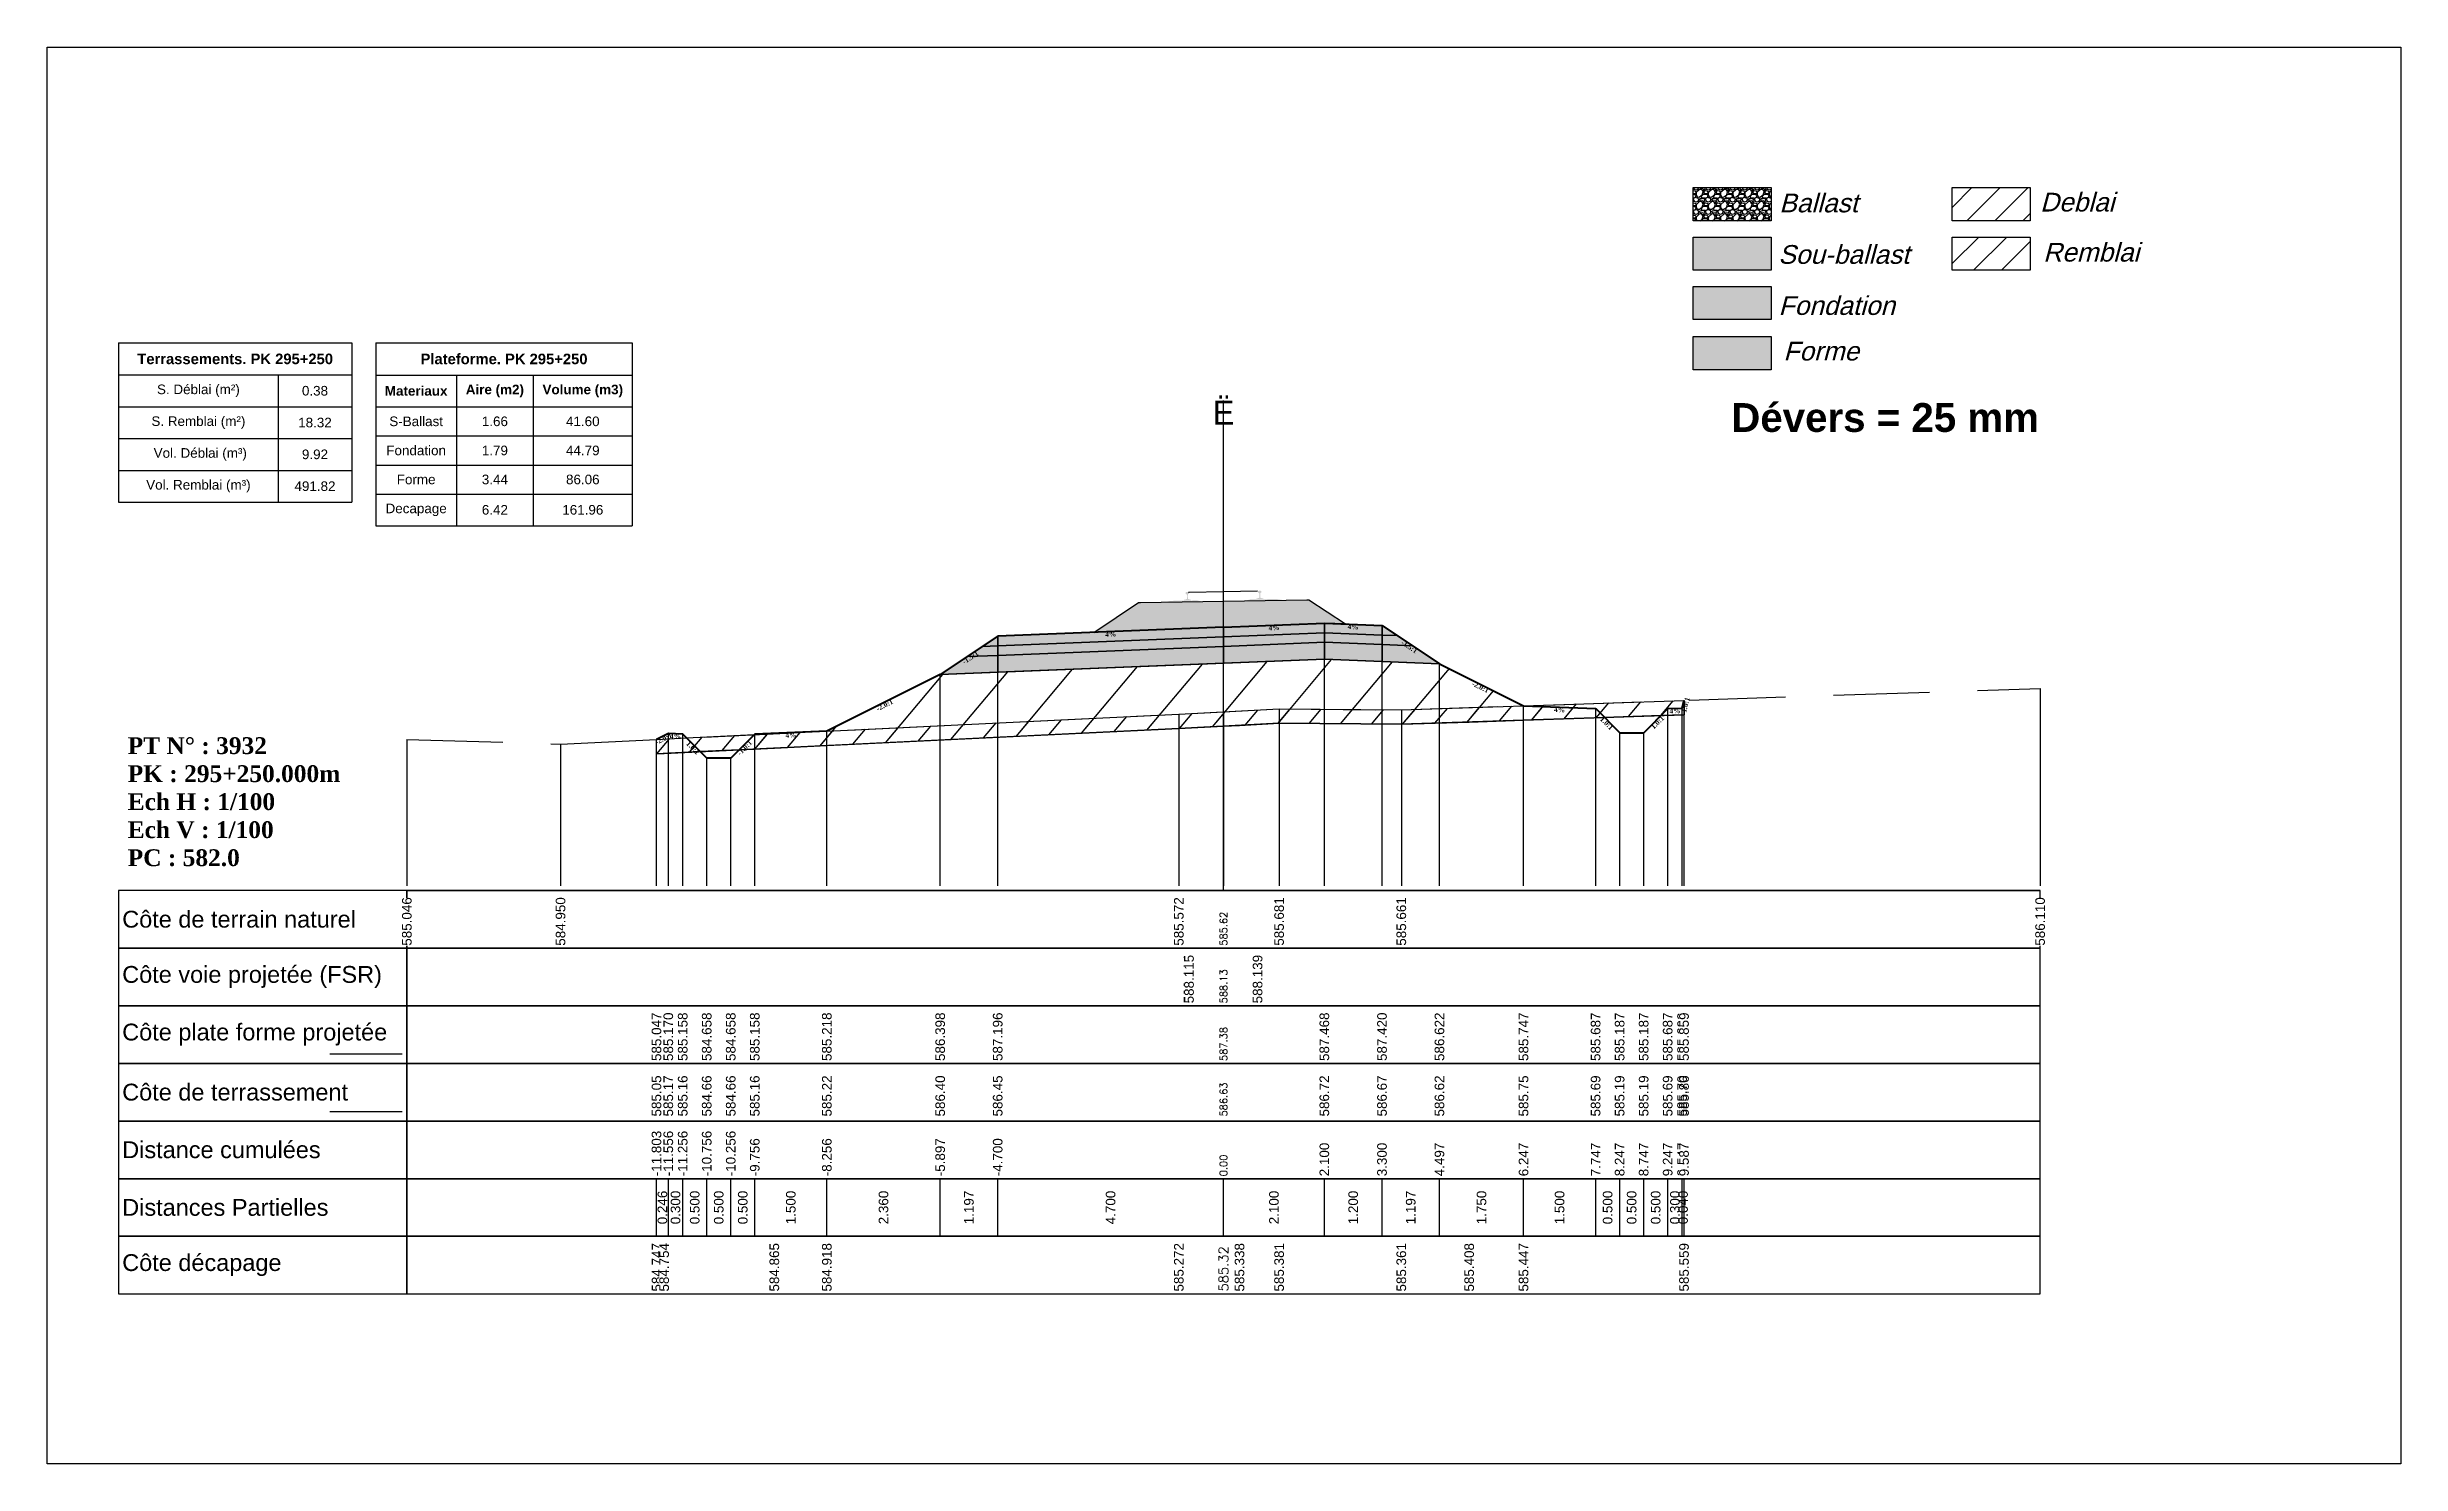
# Model space of a CAD drawing. Header units: millimetres. Extents: x 2762 to 3076, y 916 to 3305.
# Drawn here: x 2873.89 to 2922.89, y 1986.74 to 2016.24 of the extents above; entities that cross this region are included whole.
import ezdxf

# ---------------------------------------------------------------- set-up
doc = ezdxf.new("R2010")
doc.units = ezdxf.units.MM
doc.header["$LTSCALE"] = 2
doc.linetypes.add('CACHE', pattern=[9.525, 6.35, -3.175])
doc.linetypes.add('DASHED', pattern=[0.75, 0.5, -0.25])
for name, color, linetype in [('C-ANNO-TABL', 1, 'Continuous'), ('C-ANNO-TABL-TEXT', 150, 'Continuous'), ('C-ANNO-TABL-TITL', 150, 'Continuous'), ('C-ANNO-TABL-TTBL', 5, 'Continuous'), ('C-ROAD-CORR', 5, 'Continuous'), ('C-ROAD-SCTN', 7, 'Continuous')]:
    doc.layers.add(name, color=color, linetype=linetype)
doc.styles.add('ARIAL', font='arial.ttf')
doc.styles.add('C3D_Etiquette', font='romans.shx')
doc.styles.add('C3D_Profil_Travers', font='romans.shx')
doc.styles.get("Standard").update_dxf_attribs({"font": 'arial.ttf'})

msp = doc.modelspace()

# ---------------------------------------------------------------- texts
at = {"color": 7, "linetype": 'Continuous', "lineweight": -3}
for s, insert, char_height, attachment_point, style in [('{\\fWingdings|b0|i0|c2|p0;Ë}', (2898.38, 2008.384), 0.5, 8, 'C3D_Profil_Travers'), ('{\\fTimes New Roman|b1|i0|c0|p18;PT N° : 3932\\PPK : 295+250.000m\\PEch H : 1/100\\PEch V : 1/100\\PPC : 582.0}', (2875.568, 1999.184), 0.35, 7, 'C3D_Profil_Travers'), ('{\\fArial|b0|i0|c0|p34;Côte de terrain naturel}', (2875.454, 1998.084), 0.35, 4, 'C3D_Etiquette'), ('{\\fArial|b0|i0|c0|p34;Côte plate forme projetée}', (2875.454, 1995.684), 0.35, 4, 'C3D_Etiquette'), ('{\\fArial|b0|i0|c0|p34;Côte de terrassement}', (2875.454, 1994.484), 0.35, 4, 'C3D_Etiquette'), ('{\\fArial|b0|i0|c0|p34;Distance cumulées}', (2875.454, 1993.284), 0.35, 4, 'C3D_Etiquette'), ('{\\fArial|b0|i0|c0|p34;Distances Partielles}', (2875.454, 1992.084), 0.35, 4, 'C3D_Etiquette'), ('{\\fArial|b0|i0|c0|p34;Côte décapage}', (2875.454, 1990.884), 0.35, 4, 'C3D_Etiquette')]:
    msp.add_mtext(s, dxfattribs=dict(at, insert=insert, char_height=char_height, attachment_point=attachment_point, style=style))
at = {"insert": (2908.949, 2008.832), "char_height": 0.6, "attachment_point": 1}
msp.add_mtext_dynamic_manual_height_columns('{\\fArial|b1|i0|c0|p34;Dévers = 25 mm}', width=8.82587, gutter_width=1.25, heights=[0], dxfattribs=at)
at = {"color": 7, "linetype": 'Continuous', "lineweight": -3, "char_height": 0.1, "attachment_point": 2, "style": 'C3D_Etiquette'}
for s, insert, width, rotation in [('{\\fTimes New Roman|b1|i0|c0|p18;4%}', (2899.43, 2004.205), 0.37094, 2.2906), ('{\\fTimes New Roman|b1|i0|c0|p18;4%}', (2901.079, 2004.223), 0.42071, 357.7094), ('{\\fTimes New Roman|b1|i0|c0|p18;-1.5:1}', (2893.083, 2003.577), 0.34598, 33.6901), ('{\\fTimes New Roman|b1|i0|c0|p18;4%}', (2896.03, 2004.069), 0.42071, 2.2906), ('{\\fTimes New Roman|b1|i0|c0|p18;-1.5:1}', (2902.276, 2003.801), 0.34598, 326.3099), ('{\\fTimes New Roman|b1|i0|c0|p18;-2.0:1}', (2891.305, 2002.588), 0.34598, 26.5651), ('{\\fTimes New Roman|b1|i0|c0|p18;-2.0:1}', (2903.75, 2002.964), 0.34598, 333.4349), ('{\\fTimes New Roman|b1|i0|c0|p18;1.0:1}', (2907.951, 2002.562), 0.29446, 75.9638), ('{\\fTimes New Roman|b1|i0|c0|p18;4%}', (2905.377, 2002.496), 0.42071, 357.7094), ('{\\fTimes New Roman|b1|i0|c0|p18;-1.0:1}', (2906.374, 2002.218), 0.34598, 315), ('{\\fTimes New Roman|b1|i0|c0|p18;1.0:1}', (2907.38, 2002.218), 0.29001, 45), ('{\\fTimes New Roman|b1|i0|c0|p18;4%}', (2907.777, 2002.472), 0.37094, 2.2906), ('{\\fTimes New Roman|b1|i0|c0|p18;-2.0:1}', (2886.702, 2001.889), 0.34598, 26.5651), ('{\\fTimes New Roman|b1|i0|c0|p18;4%}', (2886.973, 2001.944), 0.37094, 357.7094), ('{\\fTimes New Roman|b1|i0|c0|p18;1.0:1}', (2887.37, 2001.689), 0.29001, 315), ('{\\fTimes New Roman|b1|i0|c0|p18;-1.0:1}', (2888.376, 2001.689), 0.34598, 45), ('{\\fTimes New Roman|b1|i0|c0|p18;4%}', (2889.373, 2001.968), 0.42071, 2.2906)]:
    msp.add_mtext(s, dxfattribs=dict(at, insert=insert, width=width, rotation=rotation))
at = {"color": 7, "linetype": 'Continuous', "lineweight": -3, "rotation": 90, "style": 'C3D_Profil_Travers'}
for s, insert, char_height, attachment_point in [('585.62', (2898.38, 1997.534), 0.15, 4), ('588.13', (2898.38, 1996.334), 0.15, 4), ('587.38', (2898.38, 1995.134), 0.15, 4), ('{\\fArial|b0|i0|c0|p34;585.05}', (2886.577, 1993.979), 0.2, 4), ('{\\fArial|b0|i0|c0|p34;585.17}', (2886.823, 1993.979), 0.2, 4), ('{\\fArial|b0|i0|c0|p34;585.16}', (2887.123, 1993.979), 0.2, 4), ('{\\fArial|b0|i0|c0|p34;584.66}', (2887.623, 1993.979), 0.2, 4), ('{\\fArial|b0|i0|c0|p34;584.66}', (2888.123, 1993.979), 0.2, 4), ('{\\fArial|b0|i0|c0|p34;585.16}', (2888.623, 1993.979), 0.2, 4), ('{\\fArial|b0|i0|c0|p34;585.22}', (2890.123, 1993.979), 0.2, 4), ('{\\fArial|b0|i0|c0|p34;586.40}', (2892.483, 1993.979), 0.2, 4), ('{\\fArial|b0|i0|c0|p34;586.45}', (2893.68, 1993.979), 0.2, 4), ('{\\fArial|b0|i0|c0|p34;586.72}', (2900.48, 1993.979), 0.2, 4), ('{\\fArial|b0|i0|c0|p34;586.67}', (2901.68, 1993.979), 0.2, 4), ('{\\fArial|b0|i0|c0|p34;586.62}', (2902.876, 1993.979), 0.2, 4), ('{\\fArial|b0|i0|c0|p34;585.75}', (2904.627, 1993.979), 0.2, 4), ('{\\fArial|b0|i0|c0|p34;585.69}', (2906.127, 1993.979), 0.2, 4), ('{\\fArial|b0|i0|c0|p34;585.19}', (2906.627, 1993.979), 0.2, 4), ('{\\fArial|b0|i0|c0|p34;585.19}', (2907.127, 1993.979), 0.2, 4), ('{\\fArial|b0|i0|c0|p34;585.69}', (2907.627, 1993.979), 0.2, 4), ('{\\fArial|b0|i0|c0|p34;585.70}', (2907.927, 1993.979), 0.2, 4), ('{\\fArial|b0|i0|c0|p34;585.86}', (2907.967, 1993.979), 0.2, 4), ('586.63', (2898.38, 1993.979), 0.15, 4), ('0.00', (2898.38, 1992.734), 0.15, 4), ('{\\fArial|b0|i0|c0|p34;0.246}', (2886.7, 1992.084), 0.2, 5), ('{\\fArial|b0|i0|c0|p34;0.300}', (2886.973, 1992.084), 0.2, 5), ('{\\fArial|b0|i0|c0|p34;0.500}', (2887.373, 1992.084), 0.2, 5), ('{\\fArial|b0|i0|c0|p34;0.500}', (2887.873, 1992.084), 0.2, 5), ('{\\fArial|b0|i0|c0|p34;0.500}', (2888.373, 1992.084), 0.2, 5), ('{\\fArial|b0|i0|c0|p34;1.500}', (2889.373, 1992.084), 0.2, 5), ('{\\fArial|b0|i0|c0|p34;2.360}', (2891.303, 1992.084), 0.2, 5), ('{\\fArial|b0|i0|c0|p34;1.197}', (2893.081, 1992.084), 0.2, 5), ('{\\fArial|b0|i0|c0|p34;4.700}', (2896.03, 1992.084), 0.2, 5), ('{\\fArial|b0|i0|c0|p34;2.100}', (2899.43, 1992.084), 0.2, 5), ('{\\fArial|b0|i0|c0|p34;1.200}', (2901.08, 1992.084), 0.2, 5), ('{\\fArial|b0|i0|c0|p34;1.197}', (2902.278, 1992.084), 0.2, 5), ('{\\fArial|b0|i0|c0|p34;1.750}', (2903.752, 1992.084), 0.2, 5), ('{\\fArial|b0|i0|c0|p34;1.500}', (2905.377, 1992.084), 0.2, 5), ('{\\fArial|b0|i0|c0|p34;0.500}', (2906.377, 1992.084), 0.2, 5), ('{\\fArial|b0|i0|c0|p34;0.500}', (2906.877, 1992.084), 0.2, 5), ('{\\fArial|b0|i0|c0|p34;0.500}', (2907.377, 1992.084), 0.2, 5), ('{\\fArial|b0|i0|c0|p34;0.300}', (2907.777, 1992.084), 0.2, 5), ('{\\fArial|b0|i0|c0|p34;0.040}', (2907.947, 1992.084), 0.2, 5), ('585.32', (2898.38, 1990.334), 0.2, 4)]:
    msp.add_mtext(s, dxfattribs=dict(at, insert=insert, char_height=char_height, attachment_point=attachment_point))
at = {"color": 7, "linetype": 'Continuous', "lineweight": -3, "insert": (2875.454, 1996.884), "char_height": 0.35, "attachment_point": 4}
msp.add_mtext('{\\fArial|b0|i0|c0|p34;Côte voie projetée (FSR)}', dxfattribs=at)
at = {"layer": 'C-ANNO-TABL-TEXT', "color": 7, "style": 'ARIAL', "oblique": 15}
for s, p in [('Ballast', (2909.949, 2012.804)), ('Deblai', (2915.379, 2012.821)), ('Sou-ballast', (2909.929, 2011.732)), ('Remblai', (2915.443, 2011.778)), ('Fondation', (2909.934, 2010.668)), ('Forme', (2910.034, 2009.719))]:
    msp.add_text(s, height=0.39, dxfattribs=at).set_placement(p)
at = {"layer": 'C-ANNO-TABL-TEXT', "color": 7, "linetype": 'Continuous', "lineweight": -3, "char_height": 0.2, "attachment_point": 5, "style": 'ARIAL'}
for s, insert in [('{\\fArial|b0|i0|c0|p34;\\C7;0.38}', (2879.467, 2009.088)), ('{\\fArial|b0|i0|c0|p34;\\C7;18.32}', (2879.467, 2008.426)), ('{\\fArial|b0|i0|c0|p34;\\C7;S-Ballast}', (2881.573, 2008.451)), ('{\\fArial|b0|i0|c0|p34;\\C7;1.66}', (2883.212, 2008.451)), ('{\\C18;\\c0;41.60}', (2885.042, 2008.451)), ('{\\fArial|b0|i0|c0|p34;\\C7;9.92}', (2879.467, 2007.764)), ('{\\fArial|b0|i0|c0|p34;\\C7;Fondation}', (2881.573, 2007.845)), ('{\\fArial|b0|i0|c0|p34;\\C7;1.79}', (2883.212, 2007.845)), ('{\\C18;\\c0;44.79}', (2885.042, 2007.845)), ('{\\fArial|b0|i0|c0|p34;\\C7;491.82}', (2879.467, 2007.101)), ('{\\fArial|b0|i0|c0|p34;\\C7;Forme}', (2881.573, 2007.241)), ('{\\fArial|b0|i0|c0|p34;\\C7;3.44}', (2883.212, 2007.241)), ('{\\C18;\\c0;86.06}', (2885.042, 2007.241)), ('{\\fArial|b0|i0|c0|p34;\\C7;Decapage}', (2881.573, 2006.609)), ('{\\fArial|b0|i0|c0|p34;\\C7;6.42}', (2883.212, 2006.609)), ('{\\C18;\\c0;161.96}', (2885.042, 2006.609))]:
    msp.add_mtext(s, dxfattribs=dict(at, insert=insert))
at = {"layer": 'C-ANNO-TABL-TITL', "color": 7, "linetype": 'Continuous', "lineweight": -3, "attachment_point": 5, "style": 'ARIAL'}
for s, insert, char_height in [('{\\fArial|b1|i0|c0|p34;\\C7;Terrassements. PK 295+250}', (2877.805, 2009.751), 0.22), ('{\\fArial|b1|i0|c0|p34;\\C18;\\c0;Plateforme. PK 295+250}', (2883.402, 2009.75), 0.22), ('{\\fArial|b0|i0|c0|p34;\\C7;S. Déblai (m²) }', (2877.04, 2009.088), 0.2), ('{\\fArial|b1|i0|c0|p34;\\C7;Materiaux   }', (2881.573, 2009.085), 0.2), ('{\\fArial|b1|i0|c0|p34;\\C7;Aire (m2)}', (2883.212, 2009.085), 0.2), ('{\\fArial|b1|i0|c0|p34;\\C7;Volume (m3)}', (2885.042, 2009.085), 0.2), ('{\\fArial|b0|i0|c0|p34;\\C7;S. Remblai (m²) }', (2877.04, 2008.426), 0.2), ('{\\fArial|b0|i0|c0|p34;\\C7; Vol. Déblai (m³) }', (2877.04, 2007.764), 0.2), ('{\\fArial|b0|i0|c0|p34;\\C7;Vol. Remblai (m³)}', (2877.04, 2007.101), 0.2)]:
    msp.add_mtext(s, dxfattribs=dict(at, insert=insert, char_height=char_height))

# ---------------------------------------------------------------- hatches: boundary and pattern name
h = msp.add_hatch(color=11)
h.dxf.hatch_style = 1
h.paths.add_polyline_path([(2909.781, 2012.29), (2908.155, 2012.29), (2908.155, 2011.599), (2909.781, 2011.599)])
h = msp.add_hatch(color=30)
h.dxf.hatch_style = 1
h.paths.add_polyline_path([(2909.781, 2011.263), (2908.155, 2011.263), (2908.155, 2010.571), (2909.781, 2010.571)])
h = msp.add_hatch(color=83)
h.dxf.hatch_style = 1
h.paths.add_polyline_path([(2909.781, 2010.217), (2908.155, 2010.217), (2908.155, 2009.525), (2909.781, 2009.525)])
at = {"linetype": 'Continuous', "lineweight": -3}
h = msp.add_hatch(dxfattribs=at)
h.set_pattern_fill('GRAVEL', color=252, scale=0.009, style=0)
h.set_pattern_definition([(228.0128, (2895.843941, 2004.28803), (-1.8288, -2.0574), [0.030755, -3.0447435]), (184.96974, (2895.823367, 2004.265169), (2.743199999, 0.228600013), [0.0527764, -5.2248644]), (132.51045, (2895.77079, 2004.260597), (2.286, -2.5146), [0.0372133, -3.684125]), (267.2737, (2895.681635, 2004.203447), (0.2286, 4.572), [0.0480604, -4.7579794]), (292.83365, (2895.679349, 2004.155441), (-1.143, 2.7432), [0.047127, -4.6655827]), (357.2737, (2895.697637, 2004.112007), (-4.572, 0.2286), [0.0480604, -4.7579794]), (37.69424, (2895.7456434, 2004.1097214), (-2.9718, -2.286), [0.0635574, -6.2921804]), (72.25533, (2895.795935, 2004.148583), (1.6002, 5.0292), [0.0600048, -5.940473]), (121.42957, (2895.814223, 2004.205733), (-1.8288, 2.9718), [0.048223, -4.774099]), (175.23636, (2895.789077, 2004.246881), (2.5146, -0.2286), [0.055054, -2.697654]), (222.39744, (2895.7342134, 2004.2514534), (-2.7432, -2.5146), [0.071197, -7.0485095]), (138.81407, (2895.90795, 2004.201161), (-1.6002, 1.3716), [0.0243004, -2.405751]), (171.46923, (2895.889661, 2004.217163), (2.9718, -0.4572), [0.0462314, -4.5769175]), (225, (2895.84394, 2004.22402), (-3e-17, -0.2286), [0.032329, -0.29096]), (203.1986, (2895.82794, 2004.251453), (1.143, 0.4572), [0.01741, -1.723556]), (291.8014, (2895.811937, 2004.244595), (-0.2286, 0.6858), [0.024621, -1.206428]), (30.9638, (2895.82108, 2004.221735), (0.6858, 0.4572), [0.039989, -1.292967]), (161.565, (2895.85537, 2004.24231), (0.4572, -0.2286), [0.028916, -0.693981]), (16.38954, (2895.67935, 2004.244595), (2.286, 0.6858), [0.040508, -4.0102944]), (70.34618, (2895.718211, 2004.256025), (-0.9144, -2.5146), [0.033984, -3.3643994]), (293.1986, (2895.85537, 2004.28803), (-0.4572, 1.143), [0.034819, -1.7061465]), (343.61046, (2895.869087, 2004.256025), (-2.286, 0.6858), [0.040508, -4.0102944]), (339.44395, (2895.67935, 2004.102863), (-1.143, 0.4572), [0.039063, -1.914096]), (294.77514, (2895.715925, 2004.089147), (-1.143, 2.5146), [0.0327305, -3.2403234]), (66.8014, (2895.857657, 2004.05943), (0.4572, 1.143), [0.034819, -1.7061465]), (17.35402, (2895.871373, 2004.091433), (-2.9718, -0.9144), [0.0383204, -3.793714]), (69.44395, (2895.745643, 2004.05943), (-0.4572, -1.143), [0.0195316, -1.933628]), (101.3099, (2895.84394, 2004.05943), (-0.2286, 0.9144), [0.011656, -1.1539795]), (165.9638, (2895.841655, 2004.07086), (0.6858, -0.2286), [0.047127, -0.895415]), (186.009, (2895.795935, 2004.08229), (2.286, 0.2286), [0.043674, -4.323723]), (303.69, (2895.82108, 2004.20116), (-0.2286, 0.4572), [0.032969, -0.79126]), (353.15723, (2895.839369, 2004.173729), (3.8862, -0.4572), [0.05756, -5.698441]), (60.9454, (2895.89652, 2004.166871), (-0.9144, -1.6002), [0.023536, -2.330045]), (90, (2895.90795, 2004.18745), (-0.2286, 0.2286), [0.013716, -0.214884]), (120.25644, (2895.791363, 2004.089147), (0.9144, -1.6002), [0.031758, -3.1440547]), (48.0128, (2895.775361, 2004.11658), (1.8288, 2.0574), [0.06151, -3.0139886]), (0, (2895.8165, 2004.1623), (0.2286, 0.2286), [0.059436, -0.169164]), (325.30485, (2895.875945, 2004.1623), (2.286, -1.6002), [0.036145, -3.5783385]), (254.0546, (2895.905663, 2004.141725), (-0.2286, -0.9144), [0.033285, -1.6309485]), (207.64598, (2895.896519, 2004.109721), (-4.3434, -2.286), [0.054193, -5.365122]), (175.42608, (2895.848513, 2004.084575), (-2.9718, 0.2286), [0.0573327, -5.675926])])
h.paths.add_polyline_path([(2895.679, 2004.059), (2896.608, 2004.679), (2896.652, 2004.679), (2900.114, 2004.739), (2900.158, 2004.739), (2900.916, 2004.234), (2900.48, 2004.251)])
msp.add_hatch(color=254, dxfattribs=at).paths.add_polyline_path([(2897.169, 2004.506), (2897.166, 2004.691), (2897.28, 2004.714), (2897.628, 2004.72), (2897.628, 2004.726), (2897.554, 2004.725), (2897.554, 2004.734), (2897.555, 2004.735), (2897.556, 2004.736), (2897.558, 2004.737), (2897.578, 2004.739), (2897.581, 2004.739), (2897.584, 2004.74), (2897.612, 2004.751), (2897.614, 2004.753), (2897.615, 2004.754), (2897.616, 2004.755), (2897.617, 2004.76), (2897.618, 2004.767), (2897.619, 2004.776), (2897.62, 2004.786), (2897.62, 2004.81), (2897.619, 2004.826), (2897.618, 2004.832), (2897.617, 2004.838), (2897.616, 2004.843), (2897.616, 2004.844), (2897.615, 2004.848), (2897.614, 2004.85), (2897.613, 2004.851), (2897.612, 2004.852), (2897.61, 2004.853), (2897.595, 2004.858), (2897.592, 2004.86), (2897.592, 2004.861), (2897.591, 2004.862), (2897.591, 2004.865), (2897.591, 2004.883), (2897.591, 2004.887), (2897.592, 2004.89), (2897.594, 2004.892), (2897.596, 2004.894), (2897.599, 2004.895), (2897.6, 2004.895), (2897.604, 2004.896), (2897.608, 2004.897), (2897.611, 2004.897), (2897.615, 2004.897), (2897.62, 2004.898), (2897.623, 2004.898), (2897.626, 2004.898), (2897.63, 2004.898), (2897.633, 2004.898), (2897.637, 2004.898), (2897.642, 2004.898), (2897.645, 2004.897), (2897.649, 2004.897), (2897.653, 2004.896), (2897.654, 2004.896), (2897.656, 2004.895), (2897.659, 2004.893), (2897.661, 2004.891), (2897.662, 2004.889), (2897.663, 2004.884), (2897.663, 2004.866), (2897.663, 2004.864), (2897.662, 2004.862), (2897.662, 2004.861), (2897.659, 2004.859), (2897.644, 2004.854), (2897.643, 2004.853), (2897.641, 2004.851), (2897.64, 2004.85), (2897.64, 2004.848), (2897.639, 2004.845), (2897.638, 2004.843), (2897.638, 2004.839), (2897.637, 2004.832), (2897.637, 2004.826), (2897.636, 2004.81), (2897.637, 2004.786), (2897.638, 2004.776), (2897.639, 2004.767), (2897.641, 2004.76), (2897.642, 2004.756), (2897.642, 2004.754), (2897.644, 2004.753), (2897.646, 2004.752), (2897.674, 2004.742), (2897.677, 2004.741), (2897.681, 2004.74), (2897.701, 2004.739), (2897.702, 2004.739), (2897.703, 2004.738), (2897.704, 2004.737), (2897.704, 2004.727), (2897.63, 2004.726), (2897.63, 2004.72), (2897.834, 2004.724), (2897.966, 2004.695), (2898.8, 2004.71), (2898.931, 2004.743), (2899.135, 2004.747), (2899.135, 2004.752), (2899.061, 2004.751), (2899.061, 2004.761), (2899.062, 2004.762), (2899.063, 2004.762), (2899.064, 2004.763), (2899.084, 2004.765), (2899.088, 2004.765), (2899.091, 2004.767), (2899.119, 2004.777), (2899.121, 2004.779), (2899.122, 2004.78), (2899.123, 2004.782), (2899.124, 2004.786), (2899.125, 2004.793), (2899.126, 2004.802), (2899.127, 2004.812), (2899.126, 2004.836), (2899.125, 2004.852), (2899.125, 2004.858), (2899.124, 2004.864), (2899.123, 2004.869), (2899.123, 2004.871), (2899.122, 2004.874), (2899.121, 2004.876), (2899.12, 2004.877), (2899.118, 2004.879), (2899.117, 2004.879), (2899.102, 2004.885), (2899.099, 2004.886), (2899.098, 2004.887), (2899.098, 2004.889), (2899.098, 2004.891), (2899.097, 2004.909), (2899.098, 2004.914), (2899.099, 2004.916), (2899.101, 2004.918), (2899.103, 2004.92), (2899.106, 2004.921), (2899.107, 2004.922), (2899.11, 2004.922), (2899.114, 2004.923), (2899.118, 2004.923), (2899.122, 2004.924), (2899.127, 2004.924), (2899.13, 2004.924), (2899.133, 2004.924), (2899.136, 2004.924), (2899.14, 2004.924), (2899.144, 2004.924), (2899.149, 2004.924), (2899.152, 2004.924), (2899.156, 2004.923), (2899.16, 2004.922), (2899.161, 2004.922), (2899.163, 2004.921), (2899.165, 2004.919), (2899.168, 2004.917), (2899.169, 2004.915), (2899.169, 2004.91), (2899.17, 2004.892), (2899.17, 2004.89), (2899.169, 2004.888), (2899.169, 2004.887), (2899.166, 2004.886), (2899.151, 2004.88), (2899.149, 2004.879), (2899.148, 2004.878), (2899.147, 2004.876), (2899.146, 2004.875), (2899.146, 2004.871), (2899.145, 2004.869), (2899.144, 2004.865), (2899.144, 2004.859), (2899.143, 2004.852), (2899.143, 2004.836), (2899.143, 2004.813), (2899.145, 2004.802), (2899.146, 2004.793), (2899.147, 2004.786), (2899.148, 2004.782), (2899.149, 2004.781), (2899.15, 2004.779), (2899.153, 2004.778), (2899.181, 2004.768), (2899.184, 2004.767), (2899.187, 2004.767), (2899.207, 2004.765), (2899.209, 2004.765), (2899.21, 2004.764), (2899.211, 2004.763), (2899.211, 2004.753), (2899.137, 2004.752), (2899.137, 2004.747), (2899.485, 2004.753), (2899.6, 2004.734), (2899.604, 2004.549)])
h = msp.add_hatch(color=11, dxfattribs=at)
h.paths.add_polyline_path([(2901.68, 2004.003), (2901.68, 2004.203), (2901.999, 2003.991)])
h.paths.add_polyline_path([(2900.48, 2004.051), (2900.48, 2004.251), (2901.68, 2004.203), (2901.68, 2004.003)])
h.paths.add_polyline_path([(2898.38, 2003.967), (2898.38, 2004.167), (2900.48, 2004.251), (2900.48, 2004.051)])
h.paths.add_polyline_path([(2893.68, 2003.779), (2893.68, 2003.979), (2898.38, 2004.167), (2898.38, 2003.967)])
h.paths.add_polyline_path([(2893.36, 2003.767), (2893.68, 2003.979), (2893.68, 2003.779)])
h = msp.add_hatch(color=83, dxfattribs=at)
h.paths.add_polyline_path([(2901.68, 2003.453), (2901.68, 2003.803), (2902.318, 2003.778), (2902.876, 2003.406)])
h.paths.add_polyline_path([(2900.48, 2003.501), (2900.48, 2003.851), (2901.68, 2003.803), (2901.68, 2003.453)])
h.paths.add_polyline_path([(2898.38, 2003.417), (2898.38, 2003.767), (2900.48, 2003.851), (2900.48, 2003.501)])
h.paths.add_polyline_path([(2893.68, 2003.229), (2893.68, 2003.579), (2898.38, 2003.767), (2898.38, 2003.417)])
h.paths.add_polyline_path([(2892.483, 2003.182), (2893.041, 2003.554), (2893.68, 2003.579), (2893.68, 2003.229)])
h = msp.add_hatch(color=30, dxfattribs=at)
h.paths.add_polyline_path([(2901.68, 2003.803), (2901.68, 2004.003), (2901.999, 2003.991), (2902.318, 2003.778)])
h.paths.add_polyline_path([(2900.48, 2003.851), (2900.48, 2004.051), (2901.68, 2004.003), (2901.68, 2003.803)])
h.paths.add_polyline_path([(2898.38, 2003.767), (2898.38, 2003.967), (2900.48, 2004.051), (2900.48, 2003.851)])
h.paths.add_polyline_path([(2893.68, 2003.579), (2893.68, 2003.779), (2898.38, 2003.967), (2898.38, 2003.767)])
h.paths.add_polyline_path([(2893.041, 2003.554), (2893.36, 2003.767), (2893.68, 2003.779), (2893.68, 2003.579)])
h = msp.add_hatch(dxfattribs=at)
h.set_pattern_fill('_U', color=3, angle=50, style=0, pattern_type=0)
h.set_pattern_definition([(50, (2907.4833, 2002.3268), (-0.766044, 0.642788), [])])
h.paths.add_polyline_path([(2907.483, 2002.327), (2907.627, 2002.47), (2907.927, 2002.482), (2907.967, 2002.643), (2907.967, 2002.343)])
h.paths.add_polyline_path([(2888.295, 2001.614), (2888.623, 2001.942), (2890.123, 2002.002), (2892.483, 2003.182), (2900.48, 2003.501), (2902.876, 2003.406), (2904.627, 2002.53), (2906.127, 2002.47), (2906.31, 2002.287), (2902.082, 2002.144), (2899.538, 2002.165), (2897.45, 2002.056)])
h.paths.add_polyline_path([(2886.577, 2001.531), (2886.577, 2001.831), (2886.823, 2001.954), (2887.123, 2001.942), (2887.49, 2001.575), (2886.581, 2001.531)])
h = msp.add_hatch(dxfattribs=at)
h.set_pattern_fill('_U', color=150, scale=0.5, angle=50, style=0, pattern_type=0)
h.set_pattern_definition([(50, (2907.48325, 2002.3268), (-0.383022, 0.321394), [])])
h.paths.add_polyline_path([(2907.483, 2002.327), (2907.627, 2002.47), (2907.927, 2002.482), (2907.967, 2002.643), (2907.967, 2002.343)])
h.paths.add_polyline_path([(2904.627, 2002.53), (2907.967, 2002.643), (2907.927, 2002.482), (2907.627, 2002.47), (2907.483, 2002.327), (2906.31, 2002.287), (2906.127, 2002.47)])
h.paths.add_polyline_path([(2888.295, 2001.614), (2888.61, 2001.929), (2890.123, 2002.002), (2897.45, 2002.356), (2899.538, 2002.465), (2902.082, 2002.444), (2904.627, 2002.53), (2906.127, 2002.47), (2906.31, 2002.287), (2902.082, 2002.144), (2899.538, 2002.165), (2897.45, 2002.056)])
h.paths.add_polyline_path([(2887.204, 2001.861), (2888.61, 2001.929), (2888.295, 2001.614), (2887.49, 2001.575)])
h.paths.add_polyline_path([(2886.577, 2001.531), (2886.577, 2001.831), (2887.204, 2001.861), (2887.49, 2001.575), (2886.581, 2001.531)])

# ---------------------------------------------------------------- linework, layer by layer
for p, q in [((2908.155, 2013.318), (2909.781, 2013.318)), ((2908.155, 2012.626), (2908.155, 2013.318)), ((2909.781, 2013.318), (2909.781, 2012.626)), ((2913.548, 2013.318), (2915.174, 2013.318)), ((2913.548, 2012.626), (2913.548, 2013.318)), ((2915.174, 2013.318), (2915.174, 2012.626)), ((2909.781, 2012.626), (2908.155, 2012.626)), ((2915.174, 2012.626), (2913.548, 2012.626)), ((2908.155, 2012.29), (2909.781, 2012.29)), ((2908.155, 2011.599), (2908.155, 2012.29)), ((2909.781, 2012.29), (2909.781, 2011.599)), ((2913.548, 2012.29), (2915.174, 2012.29)), ((2913.548, 2011.599), (2913.548, 2012.29)), ((2915.174, 2012.29), (2915.174, 2011.599)), ((2909.781, 2011.599), (2908.155, 2011.599)), ((2915.174, 2011.599), (2913.548, 2011.599)), ((2908.155, 2011.263), (2909.781, 2011.263)), ((2908.155, 2010.571), (2908.155, 2011.263)), ((2909.781, 2011.263), (2909.781, 2010.571)), ((2909.781, 2010.571), (2908.155, 2010.571)), ((2908.155, 2010.217), (2909.781, 2010.217)), ((2908.155, 2009.525), (2908.155, 2010.217)), ((2909.781, 2010.217), (2909.781, 2009.525)), ((2909.781, 2009.525), (2908.155, 2009.525))]:
    msp.add_line(p, q)
at = {"linetype": 'Continuous'}
for p, q in [((2908.158, 2013.272), (2908.155, 2013.273)), ((2908.155, 2013.269), (2908.158, 2013.272)), ((2908.195, 2013.243), (2908.155, 2013.249)), ((2908.155, 2013.204), (2908.205, 2013.198)), ((2908.155, 2013.183), (2908.181, 2013.183)), ((2908.207, 2013.118), (2908.155, 2013.091)), ((2908.158, 2013.018), (2908.155, 2013.019)), ((2908.155, 2013.015), (2908.158, 2013.018)), ((2908.195, 2012.989), (2908.155, 2012.995)), ((2908.155, 2012.95), (2908.205, 2012.944)), ((2908.155, 2012.929), (2908.181, 2012.929)), ((2908.159, 2013.069), (2908.174, 2013.033)), ((2908.16, 2013.068), (2908.176, 2013.104)), ((2908.161, 2013.318), (2908.174, 2013.287)), ((2908.173, 2013.287), (2908.216, 2013.275)), ((2908.173, 2013.033), (2908.216, 2013.021)), ((2908.176, 2013.105), (2908.217, 2013.117)), ((2908.18, 2013.185), (2908.214, 2013.162)), ((2908.18, 2012.931), (2908.214, 2012.908)), ((2908.218, 2013.227), (2908.197, 2013.245)), ((2908.218, 2012.973), (2908.197, 2012.991)), ((2908.204, 2013.188), (2908.217, 2013.211)), ((2908.214, 2013.16), (2908.204, 2013.124)), ((2908.204, 2012.934), (2908.217, 2012.957)), ((2908.216, 2013.275), (2908.26, 2013.287)), ((2908.216, 2013.116), (2908.257, 2013.1)), ((2908.216, 2013.021), (2908.26, 2013.033)), ((2908.219, 2013.228), (2908.217, 2013.175)), ((2908.217, 2013.211), (2908.217, 2013.226)), ((2908.217, 2013.175), (2908.237, 2013.127)), ((2908.219, 2012.974), (2908.217, 2012.921)), ((2908.217, 2012.957), (2908.217, 2012.972)), ((2908.217, 2012.921), (2908.237, 2012.873)), ((2908.284, 2013.275), (2908.225, 2013.221)), ((2908.284, 2013.021), (2908.225, 2012.967)), ((2908.237, 2013.124), (2908.29, 2013.122)), ((2908.256, 2013.102), (2908.271, 2013.069)), ((2908.26, 2013.287), (2908.271, 2013.318)), ((2908.26, 2013.033), (2908.273, 2013.068)), ((2908.337, 2013.275), (2908.276, 2013.28)), ((2908.337, 2013.021), (2908.276, 2013.026)), ((2908.317, 2013.038), (2908.289, 2013.069)), ((2908.29, 2013.125), (2908.346, 2013.168)), ((2908.29, 2013.068), (2908.298, 2013.089)), ((2908.317, 2013.292), (2908.293, 2013.318)), ((2908.346, 2013.088), (2908.298, 2013.083)), ((2908.36, 2013.298), (2908.302, 2013.293)), ((2908.36, 2013.044), (2908.302, 2013.039)), ((2908.324, 2013.132), (2908.369, 2013.183)), ((2908.324, 2012.878), (2908.369, 2012.929)), ((2908.343, 2013.102), (2908.325, 2013.133)), ((2908.364, 2013.23), (2908.336, 2013.276)), ((2908.364, 2012.976), (2908.336, 2013.022)), ((2908.405, 2013.098), (2908.341, 2013.103)), ((2908.346, 2013.168), (2908.366, 2013.231)), ((2908.397, 2013.081), (2908.346, 2013.094)), ((2908.346, 2012.914), (2908.366, 2012.977)), ((2908.363, 2013.274), (2908.373, 2013.249)), ((2908.363, 2013.02), (2908.373, 2012.995)), ((2908.382, 2013.283), (2908.364, 2013.275)), ((2908.382, 2013.029), (2908.364, 2013.021)), ((2908.369, 2013.183), (2908.435, 2013.183)), ((2908.369, 2012.929), (2908.435, 2012.929)), ((2908.374, 2013.249), (2908.412, 2013.272)), ((2908.399, 2013.251), (2908.374, 2013.226)), ((2908.374, 2013.226), (2908.394, 2013.195)), ((2908.374, 2012.995), (2908.412, 2013.018)), ((2908.399, 2012.997), (2908.374, 2012.972)), ((2908.374, 2012.972), (2908.394, 2012.941)), ((2908.394, 2013.318), (2908.376, 2013.298)), ((2908.399, 2013.069), (2908.376, 2013.044)), ((2908.412, 2013.272), (2908.381, 2013.282)), ((2908.412, 2013.018), (2908.381, 2013.028)), ((2908.395, 2013.205), (2908.459, 2013.198)), ((2908.395, 2012.951), (2908.459, 2012.944)), ((2908.399, 2013.068), (2908.397, 2013.081)), ((2908.449, 2013.243), (2908.399, 2013.251)), ((2908.449, 2012.989), (2908.399, 2012.997)), ((2908.461, 2013.118), (2908.408, 2013.091)), ((2908.413, 2013.069), (2908.428, 2013.033)), ((2908.414, 2013.068), (2908.43, 2013.104)), ((2908.415, 2013.318), (2908.428, 2013.287)), ((2908.427, 2013.287), (2908.47, 2013.275)), ((2908.427, 2013.033), (2908.47, 2013.021)), ((2908.43, 2013.105), (2908.471, 2013.117)), ((2908.434, 2013.185), (2908.468, 2013.162)), ((2908.434, 2012.931), (2908.468, 2012.908)), ((2908.472, 2013.227), (2908.451, 2013.245)), ((2908.472, 2012.973), (2908.451, 2012.991)), ((2908.458, 2013.188), (2908.471, 2013.211)), ((2908.468, 2013.16), (2908.458, 2013.124)), ((2908.458, 2012.934), (2908.471, 2012.957)), ((2908.47, 2013.275), (2908.514, 2013.287)), ((2908.47, 2013.116), (2908.511, 2013.1)), ((2908.47, 2013.021), (2908.514, 2013.033)), ((2908.473, 2013.228), (2908.471, 2013.175)), ((2908.471, 2013.211), (2908.471, 2013.226)), ((2908.471, 2013.175), (2908.491, 2013.127)), ((2908.473, 2012.974), (2908.471, 2012.921)), ((2908.471, 2012.957), (2908.471, 2012.972)), ((2908.471, 2012.921), (2908.491, 2012.873)), ((2908.538, 2013.275), (2908.479, 2013.221)), ((2908.538, 2013.021), (2908.479, 2012.967)), ((2908.491, 2013.124), (2908.544, 2013.122)), ((2908.51, 2013.102), (2908.525, 2013.069)), ((2908.514, 2013.287), (2908.525, 2013.318)), ((2908.514, 2013.033), (2908.527, 2013.068)), ((2908.591, 2013.275), (2908.53, 2013.28)), ((2908.591, 2013.021), (2908.53, 2013.026)), ((2908.571, 2013.038), (2908.543, 2013.069)), ((2908.544, 2013.125), (2908.6, 2013.168)), ((2908.544, 2013.068), (2908.552, 2013.089)), ((2908.571, 2013.292), (2908.547, 2013.318)), ((2908.6, 2013.088), (2908.552, 2013.083)), ((2908.614, 2013.298), (2908.556, 2013.293)), ((2908.614, 2013.044), (2908.556, 2013.039)), ((2908.578, 2013.132), (2908.623, 2013.183)), ((2908.578, 2012.878), (2908.623, 2012.929)), ((2908.597, 2013.102), (2908.579, 2013.133)), ((2908.618, 2013.23), (2908.59, 2013.276)), ((2908.618, 2012.976), (2908.59, 2013.022)), ((2908.659, 2013.098), (2908.595, 2013.103)), ((2908.6, 2013.168), (2908.62, 2013.231)), ((2908.651, 2013.081), (2908.6, 2013.094)), ((2908.6, 2012.914), (2908.62, 2012.977)), ((2908.617, 2013.274), (2908.627, 2013.249)), ((2908.617, 2013.02), (2908.627, 2012.995)), ((2908.636, 2013.283), (2908.618, 2013.275)), ((2908.636, 2013.029), (2908.618, 2013.021)), ((2908.623, 2013.183), (2908.689, 2013.183)), ((2908.623, 2012.929), (2908.689, 2012.929)), ((2908.628, 2013.249), (2908.666, 2013.272)), ((2908.653, 2013.251), (2908.628, 2013.226)), ((2908.628, 2013.226), (2908.648, 2013.195)), ((2908.628, 2012.995), (2908.666, 2013.018)), ((2908.653, 2012.997), (2908.628, 2012.972)), ((2908.628, 2012.972), (2908.648, 2012.941)), ((2908.648, 2013.318), (2908.63, 2013.298)), ((2908.653, 2013.069), (2908.63, 2013.044)), ((2908.666, 2013.272), (2908.635, 2013.282)), ((2908.666, 2013.018), (2908.635, 2013.028)), ((2908.649, 2013.205), (2908.713, 2013.198)), ((2908.649, 2012.951), (2908.713, 2012.944)), ((2908.653, 2013.068), (2908.651, 2013.081)), ((2908.703, 2013.243), (2908.653, 2013.251)), ((2908.703, 2012.989), (2908.653, 2012.997)), ((2908.715, 2013.118), (2908.662, 2013.091)), ((2908.667, 2013.069), (2908.682, 2013.033)), ((2908.668, 2013.068), (2908.684, 2013.104)), ((2908.669, 2013.318), (2908.682, 2013.287)), ((2908.681, 2013.287), (2908.724, 2013.275)), ((2908.681, 2013.033), (2908.724, 2013.021)), ((2908.684, 2013.105), (2908.725, 2013.117)), ((2908.688, 2013.185), (2908.722, 2013.162)), ((2908.688, 2012.931), (2908.722, 2012.908)), ((2908.726, 2013.227), (2908.705, 2013.245)), ((2908.726, 2012.973), (2908.705, 2012.991)), ((2908.712, 2013.188), (2908.725, 2013.211)), ((2908.722, 2013.16), (2908.712, 2013.124)), ((2908.712, 2012.934), (2908.725, 2012.957)), ((2908.724, 2013.275), (2908.768, 2013.287)), ((2908.724, 2013.116), (2908.765, 2013.1)), ((2908.724, 2013.021), (2908.768, 2013.033)), ((2908.727, 2013.228), (2908.725, 2013.175)), ((2908.725, 2013.211), (2908.725, 2013.226)), ((2908.725, 2013.175), (2908.745, 2013.127)), ((2908.727, 2012.974), (2908.725, 2012.921)), ((2908.725, 2012.957), (2908.725, 2012.972)), ((2908.725, 2012.921), (2908.745, 2012.873)), ((2908.792, 2013.275), (2908.733, 2013.221)), ((2908.792, 2013.021), (2908.733, 2012.967)), ((2908.745, 2013.124), (2908.798, 2013.122)), ((2908.764, 2013.102), (2908.779, 2013.069)), ((2908.768, 2013.287), (2908.779, 2013.318)), ((2908.768, 2013.033), (2908.781, 2013.068)), ((2908.845, 2013.275), (2908.784, 2013.28)), ((2908.845, 2013.021), (2908.784, 2013.026)), ((2908.825, 2013.038), (2908.797, 2013.069)), ((2908.798, 2013.125), (2908.854, 2013.168)), ((2908.798, 2013.068), (2908.806, 2013.089)), ((2908.825, 2013.292), (2908.801, 2013.318)), ((2908.854, 2013.088), (2908.806, 2013.083)), ((2908.868, 2013.298), (2908.81, 2013.293)), ((2908.868, 2013.044), (2908.81, 2013.039)), ((2908.832, 2013.132), (2908.877, 2013.183)), ((2908.832, 2012.878), (2908.877, 2012.929)), ((2908.851, 2013.102), (2908.833, 2013.133)), ((2908.872, 2013.23), (2908.844, 2013.276)), ((2908.872, 2012.976), (2908.844, 2013.022)), ((2908.913, 2013.098), (2908.849, 2013.103)), ((2908.854, 2013.168), (2908.874, 2013.231)), ((2908.905, 2013.081), (2908.854, 2013.094)), ((2908.854, 2012.914), (2908.874, 2012.977)), ((2908.871, 2013.274), (2908.881, 2013.249)), ((2908.871, 2013.02), (2908.881, 2012.995)), ((2908.89, 2013.283), (2908.872, 2013.275)), ((2908.89, 2013.029), (2908.872, 2013.021)), ((2908.877, 2013.183), (2908.943, 2013.183)), ((2908.877, 2012.929), (2908.943, 2012.929)), ((2908.882, 2013.249), (2908.92, 2013.272)), ((2908.907, 2013.251), (2908.882, 2013.226)), ((2908.882, 2013.226), (2908.902, 2013.195)), ((2908.882, 2012.995), (2908.92, 2013.018)), ((2908.907, 2012.997), (2908.882, 2012.972)), ((2908.882, 2012.972), (2908.902, 2012.941)), ((2908.902, 2013.318), (2908.884, 2013.298)), ((2908.907, 2013.069), (2908.884, 2013.044)), ((2908.92, 2013.272), (2908.889, 2013.282)), ((2908.92, 2013.018), (2908.889, 2013.028)), ((2908.903, 2013.205), (2908.967, 2013.198)), ((2908.903, 2012.951), (2908.967, 2012.944)), ((2908.907, 2013.068), (2908.905, 2013.081)), ((2908.957, 2013.243), (2908.907, 2013.251)), ((2908.957, 2012.989), (2908.907, 2012.997)), ((2908.969, 2013.118), (2908.916, 2013.091)), ((2908.921, 2013.069), (2908.936, 2013.033)), ((2908.922, 2013.068), (2908.938, 2013.104)), ((2908.923, 2013.318), (2908.936, 2013.287)), ((2908.935, 2013.287), (2908.978, 2013.275)), ((2908.935, 2013.033), (2908.978, 2013.021)), ((2908.938, 2013.105), (2908.979, 2013.117)), ((2908.942, 2013.185), (2908.976, 2013.162)), ((2908.942, 2012.931), (2908.976, 2012.908)), ((2908.98, 2013.227), (2908.959, 2013.245)), ((2908.98, 2012.973), (2908.959, 2012.991)), ((2908.966, 2013.188), (2908.979, 2013.211)), ((2908.976, 2013.16), (2908.966, 2013.124)), ((2908.966, 2012.934), (2908.979, 2012.957)), ((2908.978, 2013.275), (2909.022, 2013.287)), ((2908.978, 2013.116), (2909.019, 2013.1)), ((2908.978, 2013.021), (2909.022, 2013.033)), ((2908.981, 2013.228), (2908.979, 2013.175)), ((2908.979, 2013.211), (2908.979, 2013.226)), ((2908.979, 2013.175), (2908.999, 2013.127)), ((2908.981, 2012.974), (2908.979, 2012.921)), ((2908.979, 2012.957), (2908.979, 2012.972)), ((2908.979, 2012.921), (2908.999, 2012.873)), ((2909.046, 2013.275), (2908.987, 2013.221)), ((2909.046, 2013.021), (2908.987, 2012.967)), ((2908.999, 2013.124), (2909.052, 2013.122)), ((2909.018, 2013.102), (2909.033, 2013.069)), ((2909.022, 2013.287), (2909.033, 2013.318)), ((2909.022, 2013.033), (2909.035, 2013.068)), ((2909.099, 2013.275), (2909.038, 2013.28)), ((2909.099, 2013.021), (2909.038, 2013.026)), ((2909.079, 2013.038), (2909.051, 2013.069)), ((2909.052, 2013.125), (2909.108, 2013.168)), ((2909.052, 2013.068), (2909.06, 2013.089)), ((2909.079, 2013.292), (2909.055, 2013.318)), ((2909.108, 2013.088), (2909.06, 2013.083)), ((2909.122, 2013.298), (2909.064, 2013.293)), ((2909.122, 2013.044), (2909.064, 2013.039)), ((2909.086, 2013.132), (2909.131, 2013.183)), ((2909.086, 2012.878), (2909.131, 2012.929)), ((2909.105, 2013.102), (2909.087, 2013.133)), ((2909.126, 2013.23), (2909.098, 2013.276)), ((2909.126, 2012.976), (2909.098, 2013.022)), ((2909.167, 2013.098), (2909.103, 2013.103)), ((2909.108, 2013.168), (2909.128, 2013.231)), ((2909.159, 2013.081), (2909.108, 2013.094)), ((2909.108, 2012.914), (2909.128, 2012.977)), ((2909.125, 2013.274), (2909.135, 2013.249)), ((2909.125, 2013.02), (2909.135, 2012.995)), ((2909.144, 2013.283), (2909.126, 2013.275)), ((2909.144, 2013.029), (2909.126, 2013.021)), ((2909.131, 2013.183), (2909.197, 2013.183)), ((2909.131, 2012.929), (2909.197, 2012.929)), ((2909.136, 2013.249), (2909.174, 2013.272)), ((2909.161, 2013.251), (2909.136, 2013.226)), ((2909.136, 2013.226), (2909.156, 2013.195)), ((2909.136, 2012.995), (2909.174, 2013.018)), ((2909.161, 2012.997), (2909.136, 2012.972)), ((2909.136, 2012.972), (2909.156, 2012.941)), ((2909.156, 2013.318), (2909.138, 2013.298)), ((2909.161, 2013.069), (2909.138, 2013.044)), ((2909.174, 2013.272), (2909.143, 2013.282)), ((2909.174, 2013.018), (2909.143, 2013.028)), ((2909.157, 2013.205), (2909.221, 2013.198)), ((2909.157, 2012.951), (2909.221, 2012.944)), ((2909.161, 2013.068), (2909.159, 2013.081)), ((2909.211, 2013.243), (2909.161, 2013.251)), ((2909.211, 2012.989), (2909.161, 2012.997)), ((2909.223, 2013.118), (2909.17, 2013.091)), ((2909.175, 2013.069), (2909.19, 2013.033)), ((2909.176, 2013.068), (2909.192, 2013.104)), ((2909.177, 2013.318), (2909.19, 2013.287)), ((2909.189, 2013.287), (2909.232, 2013.275)), ((2909.189, 2013.033), (2909.232, 2013.021)), ((2909.192, 2013.105), (2909.233, 2013.117)), ((2909.196, 2013.185), (2909.23, 2013.162)), ((2909.196, 2012.931), (2909.23, 2012.908)), ((2909.234, 2013.227), (2909.213, 2013.245)), ((2909.234, 2012.973), (2909.213, 2012.991)), ((2909.22, 2013.188), (2909.233, 2013.211)), ((2909.23, 2013.16), (2909.22, 2013.124)), ((2909.22, 2012.934), (2909.233, 2012.957)), ((2909.232, 2013.275), (2909.276, 2013.287)), ((2909.232, 2013.116), (2909.273, 2013.1)), ((2909.232, 2013.021), (2909.276, 2013.033)), ((2909.235, 2013.228), (2909.233, 2013.175)), ((2909.233, 2013.211), (2909.233, 2013.226)), ((2909.233, 2013.175), (2909.253, 2013.127)), ((2909.235, 2012.974), (2909.233, 2012.921)), ((2909.233, 2012.957), (2909.233, 2012.972)), ((2909.233, 2012.921), (2909.253, 2012.873)), ((2909.3, 2013.275), (2909.241, 2013.221)), ((2909.3, 2013.021), (2909.241, 2012.967)), ((2909.253, 2013.124), (2909.306, 2013.122)), ((2909.272, 2013.102), (2909.287, 2013.069)), ((2909.276, 2013.287), (2909.287, 2013.318)), ((2909.276, 2013.033), (2909.289, 2013.068)), ((2909.353, 2013.275), (2909.292, 2013.28)), ((2909.353, 2013.021), (2909.292, 2013.026)), ((2909.333, 2013.038), (2909.305, 2013.069)), ((2909.306, 2013.125), (2909.362, 2013.168)), ((2909.306, 2013.068), (2909.314, 2013.089)), ((2909.333, 2013.292), (2909.309, 2013.318)), ((2909.362, 2013.088), (2909.314, 2013.083)), ((2909.376, 2013.298), (2909.318, 2013.293)), ((2909.376, 2013.044), (2909.318, 2013.039)), ((2909.34, 2013.132), (2909.385, 2013.183)), ((2909.34, 2012.878), (2909.385, 2012.929)), ((2909.359, 2013.102), (2909.341, 2013.133)), ((2909.38, 2013.23), (2909.352, 2013.276)), ((2909.38, 2012.976), (2909.352, 2013.022)), ((2909.421, 2013.098), (2909.357, 2013.103)), ((2909.362, 2013.168), (2909.382, 2013.231)), ((2909.413, 2013.081), (2909.362, 2013.094)), ((2909.362, 2012.914), (2909.382, 2012.977)), ((2909.379, 2013.274), (2909.389, 2013.249)), ((2909.379, 2013.02), (2909.389, 2012.995)), ((2909.398, 2013.283), (2909.38, 2013.275)), ((2909.398, 2013.029), (2909.38, 2013.021)), ((2909.385, 2013.183), (2909.451, 2013.183)), ((2909.385, 2012.929), (2909.451, 2012.929)), ((2909.39, 2013.249), (2909.428, 2013.272)), ((2909.415, 2013.251), (2909.39, 2013.226)), ((2909.39, 2013.226), (2909.41, 2013.195)), ((2909.39, 2012.995), (2909.428, 2013.018)), ((2909.415, 2012.997), (2909.39, 2012.972)), ((2909.39, 2012.972), (2909.41, 2012.941)), ((2909.41, 2013.318), (2909.392, 2013.298)), ((2909.415, 2013.069), (2909.392, 2013.044)), ((2909.428, 2013.272), (2909.397, 2013.282)), ((2909.428, 2013.018), (2909.397, 2013.028)), ((2909.411, 2013.205), (2909.475, 2013.198)), ((2909.411, 2012.951), (2909.475, 2012.944)), ((2909.415, 2013.068), (2909.413, 2013.081)), ((2909.465, 2013.243), (2909.415, 2013.251)), ((2909.465, 2012.989), (2909.415, 2012.997)), ((2909.477, 2013.118), (2909.424, 2013.091)), ((2909.429, 2013.069), (2909.444, 2013.033)), ((2909.43, 2013.068), (2909.446, 2013.104)), ((2909.431, 2013.318), (2909.444, 2013.287)), ((2909.443, 2013.287), (2909.486, 2013.275)), ((2909.443, 2013.033), (2909.486, 2013.021)), ((2909.446, 2013.105), (2909.487, 2013.117)), ((2909.45, 2013.185), (2909.484, 2013.162)), ((2909.45, 2012.931), (2909.484, 2012.908)), ((2909.488, 2013.227), (2909.467, 2013.245)), ((2909.488, 2012.973), (2909.467, 2012.991)), ((2909.474, 2013.188), (2909.487, 2013.211)), ((2909.484, 2013.16), (2909.474, 2013.124)), ((2909.474, 2012.934), (2909.487, 2012.957)), ((2909.486, 2013.275), (2909.53, 2013.287)), ((2909.486, 2013.116), (2909.527, 2013.1)), ((2909.486, 2013.021), (2909.53, 2013.033)), ((2909.489, 2013.228), (2909.487, 2013.175)), ((2909.487, 2013.211), (2909.487, 2013.226)), ((2909.487, 2013.175), (2909.507, 2013.127)), ((2909.489, 2012.974), (2909.487, 2012.921)), ((2909.487, 2012.957), (2909.487, 2012.972)), ((2909.487, 2012.921), (2909.507, 2012.873)), ((2909.554, 2013.275), (2909.495, 2013.221)), ((2909.554, 2013.021), (2909.495, 2012.967)), ((2909.507, 2013.124), (2909.56, 2013.122)), ((2909.526, 2013.102), (2909.541, 2013.069)), ((2909.53, 2013.287), (2909.541, 2013.318)), ((2909.53, 2013.033), (2909.543, 2013.068)), ((2909.607, 2013.275), (2909.546, 2013.28)), ((2909.607, 2013.021), (2909.546, 2013.026)), ((2909.587, 2013.038), (2909.559, 2013.069)), ((2909.56, 2013.125), (2909.616, 2013.168)), ((2909.56, 2013.068), (2909.568, 2013.089)), ((2909.587, 2013.292), (2909.563, 2013.318)), ((2909.616, 2013.088), (2909.568, 2013.083)), ((2909.63, 2013.298), (2909.572, 2013.293)), ((2909.63, 2013.044), (2909.572, 2013.039)), ((2909.594, 2013.132), (2909.639, 2013.183)), ((2909.594, 2012.878), (2909.639, 2012.929)), ((2909.613, 2013.102), (2909.595, 2013.133)), ((2909.634, 2013.23), (2909.606, 2013.276)), ((2909.634, 2012.976), (2909.606, 2013.022)), ((2909.675, 2013.098), (2909.611, 2013.103)), ((2909.616, 2013.168), (2909.636, 2013.231)), ((2909.667, 2013.081), (2909.616, 2013.094)), ((2909.616, 2012.914), (2909.636, 2012.977)), ((2909.633, 2013.274), (2909.643, 2013.249)), ((2909.633, 2013.02), (2909.643, 2012.995)), ((2909.652, 2013.283), (2909.634, 2013.275)), ((2909.652, 2013.029), (2909.634, 2013.021)), ((2909.639, 2013.183), (2909.705, 2013.183)), ((2909.639, 2012.929), (2909.705, 2012.929)), ((2909.644, 2013.249), (2909.682, 2013.272)), ((2909.669, 2013.251), (2909.644, 2013.226)), ((2909.644, 2013.226), (2909.664, 2013.195)), ((2909.644, 2012.995), (2909.682, 2013.018)), ((2909.669, 2012.997), (2909.644, 2012.972)), ((2909.644, 2012.972), (2909.664, 2012.941)), ((2909.664, 2013.318), (2909.646, 2013.298)), ((2909.669, 2013.069), (2909.646, 2013.044)), ((2909.682, 2013.272), (2909.651, 2013.282)), ((2909.682, 2013.018), (2909.651, 2013.028)), ((2909.665, 2013.205), (2909.729, 2013.198)), ((2909.665, 2012.951), (2909.729, 2012.944)), ((2909.669, 2013.068), (2909.667, 2013.081)), ((2909.719, 2013.243), (2909.669, 2013.251)), ((2909.719, 2012.989), (2909.669, 2012.997)), ((2909.731, 2013.118), (2909.678, 2013.091)), ((2909.683, 2013.069), (2909.698, 2013.033)), ((2909.684, 2013.068), (2909.7, 2013.104)), ((2909.685, 2013.318), (2909.698, 2013.287)), ((2909.697, 2013.287), (2909.74, 2013.275)), ((2909.697, 2013.033), (2909.74, 2013.021)), ((2909.7, 2013.105), (2909.741, 2013.117)), ((2909.704, 2013.185), (2909.738, 2013.162)), ((2909.704, 2012.931), (2909.738, 2012.908)), ((2909.742, 2013.227), (2909.721, 2013.245)), ((2909.742, 2012.973), (2909.721, 2012.991)), ((2909.728, 2013.188), (2909.741, 2013.211)), ((2909.738, 2013.16), (2909.728, 2013.124)), ((2909.728, 2012.934), (2909.741, 2012.957)), ((2909.74, 2013.275), (2909.781, 2013.287)), ((2909.74, 2013.116), (2909.781, 2013.1)), ((2909.74, 2013.021), (2909.781, 2013.033)), ((2909.743, 2013.228), (2909.741, 2013.175)), ((2909.741, 2013.211), (2909.741, 2013.226)), ((2909.741, 2013.175), (2909.761, 2013.127)), ((2909.743, 2012.974), (2909.741, 2012.921)), ((2909.741, 2012.957), (2909.741, 2012.972)), ((2909.741, 2012.921), (2909.761, 2012.873)), ((2909.781, 2013.251), (2909.749, 2013.221)), ((2909.781, 2012.997), (2909.749, 2012.967)), ((2909.761, 2013.124), (2909.781, 2013.123)), ((2909.78, 2013.102), (2909.781, 2013.099)), ((2908.207, 2012.864), (2908.155, 2012.837)), ((2908.158, 2012.764), (2908.155, 2012.765)), ((2908.155, 2012.761), (2908.158, 2012.764)), ((2908.195, 2012.735), (2908.155, 2012.741)), ((2908.155, 2012.696), (2908.205, 2012.69)), ((2908.155, 2012.675), (2908.181, 2012.675)), ((2908.159, 2012.815), (2908.174, 2012.779)), ((2908.16, 2012.814), (2908.176, 2012.85)), ((2908.173, 2012.779), (2908.216, 2012.767)), ((2908.176, 2012.851), (2908.217, 2012.863)), ((2908.18, 2012.677), (2908.214, 2012.654)), ((2908.218, 2012.719), (2908.197, 2012.737)), ((2908.214, 2012.906), (2908.204, 2012.87)), ((2908.204, 2012.68), (2908.217, 2012.703)), ((2908.214, 2012.652), (2908.206, 2012.626)), ((2908.216, 2012.862), (2908.257, 2012.846)), ((2908.216, 2012.767), (2908.26, 2012.779)), ((2908.219, 2012.72), (2908.217, 2012.667)), ((2908.217, 2012.703), (2908.217, 2012.718)), ((2908.217, 2012.667), (2908.235, 2012.626)), ((2908.284, 2012.767), (2908.225, 2012.713)), ((2908.237, 2012.87), (2908.29, 2012.868)), ((2908.256, 2012.848), (2908.271, 2012.815)), ((2908.26, 2012.779), (2908.273, 2012.814)), ((2908.337, 2012.767), (2908.276, 2012.772)), ((2908.317, 2012.784), (2908.289, 2012.815)), ((2908.29, 2012.871), (2908.346, 2012.914)), ((2908.29, 2012.814), (2908.298, 2012.835)), ((2908.346, 2012.834), (2908.298, 2012.829)), ((2908.36, 2012.79), (2908.302, 2012.785)), ((2908.302, 2012.626), (2908.346, 2012.66)), ((2908.343, 2012.848), (2908.325, 2012.879)), ((2908.325, 2012.626), (2908.369, 2012.675)), ((2908.364, 2012.722), (2908.336, 2012.768)), ((2908.405, 2012.844), (2908.341, 2012.849)), ((2908.397, 2012.827), (2908.346, 2012.84)), ((2908.346, 2012.66), (2908.366, 2012.723)), ((2908.363, 2012.766), (2908.373, 2012.741)), ((2908.382, 2012.775), (2908.364, 2012.767)), ((2908.369, 2012.675), (2908.435, 2012.675)), ((2908.374, 2012.741), (2908.412, 2012.764)), ((2908.399, 2012.743), (2908.374, 2012.718)), ((2908.374, 2012.718), (2908.394, 2012.687)), ((2908.399, 2012.815), (2908.376, 2012.79)), ((2908.412, 2012.764), (2908.381, 2012.774)), ((2908.395, 2012.697), (2908.459, 2012.69)), ((2908.399, 2012.814), (2908.397, 2012.827)), ((2908.449, 2012.735), (2908.399, 2012.743)), ((2908.461, 2012.864), (2908.408, 2012.837)), ((2908.413, 2012.815), (2908.428, 2012.779)), ((2908.414, 2012.814), (2908.43, 2012.85)), ((2908.427, 2012.779), (2908.47, 2012.767)), ((2908.43, 2012.851), (2908.471, 2012.863)), ((2908.434, 2012.677), (2908.468, 2012.654)), ((2908.472, 2012.719), (2908.451, 2012.737)), ((2908.468, 2012.906), (2908.458, 2012.87)), ((2908.458, 2012.68), (2908.471, 2012.703)), ((2908.468, 2012.652), (2908.46, 2012.626)), ((2908.47, 2012.862), (2908.511, 2012.846)), ((2908.47, 2012.767), (2908.514, 2012.779)), ((2908.473, 2012.72), (2908.471, 2012.667)), ((2908.471, 2012.703), (2908.471, 2012.718)), ((2908.471, 2012.667), (2908.489, 2012.626)), ((2908.538, 2012.767), (2908.479, 2012.713)), ((2908.491, 2012.87), (2908.544, 2012.868)), ((2908.51, 2012.848), (2908.525, 2012.815)), ((2908.514, 2012.779), (2908.527, 2012.814)), ((2908.591, 2012.767), (2908.53, 2012.772)), ((2908.571, 2012.784), (2908.543, 2012.815)), ((2908.544, 2012.871), (2908.6, 2012.914)), ((2908.544, 2012.814), (2908.552, 2012.835)), ((2908.6, 2012.834), (2908.552, 2012.829)), ((2908.614, 2012.79), (2908.556, 2012.785)), ((2908.556, 2012.626), (2908.6, 2012.66)), ((2908.597, 2012.848), (2908.579, 2012.879)), ((2908.579, 2012.626), (2908.623, 2012.675)), ((2908.618, 2012.722), (2908.59, 2012.768)), ((2908.659, 2012.844), (2908.595, 2012.849)), ((2908.651, 2012.827), (2908.6, 2012.84)), ((2908.6, 2012.66), (2908.62, 2012.723)), ((2908.617, 2012.766), (2908.627, 2012.741)), ((2908.636, 2012.775), (2908.618, 2012.767)), ((2908.623, 2012.675), (2908.689, 2012.675)), ((2908.628, 2012.741), (2908.666, 2012.764)), ((2908.653, 2012.743), (2908.628, 2012.718)), ((2908.628, 2012.718), (2908.648, 2012.687)), ((2908.653, 2012.815), (2908.63, 2012.79)), ((2908.666, 2012.764), (2908.635, 2012.774)), ((2908.649, 2012.697), (2908.713, 2012.69)), ((2908.653, 2012.814), (2908.651, 2012.827)), ((2908.703, 2012.735), (2908.653, 2012.743)), ((2908.715, 2012.864), (2908.662, 2012.837)), ((2908.667, 2012.815), (2908.682, 2012.779)), ((2908.668, 2012.814), (2908.684, 2012.85)), ((2908.681, 2012.779), (2908.724, 2012.767)), ((2908.684, 2012.851), (2908.725, 2012.863)), ((2908.688, 2012.677), (2908.722, 2012.654)), ((2908.726, 2012.719), (2908.705, 2012.737)), ((2908.722, 2012.906), (2908.712, 2012.87)), ((2908.712, 2012.68), (2908.725, 2012.703)), ((2908.722, 2012.652), (2908.714, 2012.626)), ((2908.724, 2012.862), (2908.765, 2012.846)), ((2908.724, 2012.767), (2908.768, 2012.779)), ((2908.727, 2012.72), (2908.725, 2012.667)), ((2908.725, 2012.703), (2908.725, 2012.718)), ((2908.725, 2012.667), (2908.743, 2012.626)), ((2908.792, 2012.767), (2908.733, 2012.713)), ((2908.745, 2012.87), (2908.798, 2012.868)), ((2908.764, 2012.848), (2908.779, 2012.815)), ((2908.768, 2012.779), (2908.781, 2012.814)), ((2908.845, 2012.767), (2908.784, 2012.772)), ((2908.825, 2012.784), (2908.797, 2012.815)), ((2908.798, 2012.871), (2908.854, 2012.914)), ((2908.798, 2012.814), (2908.806, 2012.835)), ((2908.854, 2012.834), (2908.806, 2012.829)), ((2908.868, 2012.79), (2908.81, 2012.785)), ((2908.81, 2012.626), (2908.854, 2012.66)), ((2908.851, 2012.848), (2908.833, 2012.879)), ((2908.833, 2012.626), (2908.877, 2012.675)), ((2908.872, 2012.722), (2908.844, 2012.768)), ((2908.913, 2012.844), (2908.849, 2012.849)), ((2908.905, 2012.827), (2908.854, 2012.84)), ((2908.854, 2012.66), (2908.874, 2012.723)), ((2908.871, 2012.766), (2908.881, 2012.741)), ((2908.89, 2012.775), (2908.872, 2012.767)), ((2908.877, 2012.675), (2908.943, 2012.675)), ((2908.882, 2012.741), (2908.92, 2012.764)), ((2908.907, 2012.743), (2908.882, 2012.718)), ((2908.882, 2012.718), (2908.902, 2012.687)), ((2908.907, 2012.815), (2908.884, 2012.79)), ((2908.92, 2012.764), (2908.889, 2012.774)), ((2908.903, 2012.697), (2908.967, 2012.69)), ((2908.907, 2012.814), (2908.905, 2012.827)), ((2908.957, 2012.735), (2908.907, 2012.743)), ((2908.969, 2012.864), (2908.916, 2012.837)), ((2908.921, 2012.815), (2908.936, 2012.779)), ((2908.922, 2012.814), (2908.938, 2012.85)), ((2908.935, 2012.779), (2908.978, 2012.767)), ((2908.938, 2012.851), (2908.979, 2012.863)), ((2908.942, 2012.677), (2908.976, 2012.654)), ((2908.98, 2012.719), (2908.959, 2012.737)), ((2908.976, 2012.906), (2908.966, 2012.87)), ((2908.966, 2012.68), (2908.979, 2012.703)), ((2908.976, 2012.652), (2908.968, 2012.626)), ((2908.978, 2012.862), (2909.019, 2012.846)), ((2908.978, 2012.767), (2909.022, 2012.779)), ((2908.981, 2012.72), (2908.979, 2012.667)), ((2908.979, 2012.703), (2908.979, 2012.718)), ((2908.979, 2012.667), (2908.997, 2012.626)), ((2909.046, 2012.767), (2908.987, 2012.713)), ((2908.999, 2012.87), (2909.052, 2012.868)), ((2909.018, 2012.848), (2909.033, 2012.815)), ((2909.022, 2012.779), (2909.035, 2012.814)), ((2909.099, 2012.767), (2909.038, 2012.772)), ((2909.079, 2012.784), (2909.051, 2012.815)), ((2909.052, 2012.871), (2909.108, 2012.914)), ((2909.052, 2012.814), (2909.06, 2012.835)), ((2909.108, 2012.834), (2909.06, 2012.829)), ((2909.122, 2012.79), (2909.064, 2012.785)), ((2909.064, 2012.626), (2909.108, 2012.66)), ((2909.105, 2012.848), (2909.087, 2012.879)), ((2909.087, 2012.626), (2909.131, 2012.675)), ((2909.126, 2012.722), (2909.098, 2012.768)), ((2909.167, 2012.844), (2909.103, 2012.849)), ((2909.159, 2012.827), (2909.108, 2012.84)), ((2909.108, 2012.66), (2909.128, 2012.723)), ((2909.125, 2012.766), (2909.135, 2012.741)), ((2909.144, 2012.775), (2909.126, 2012.767)), ((2909.131, 2012.675), (2909.197, 2012.675)), ((2909.136, 2012.741), (2909.174, 2012.764)), ((2909.161, 2012.743), (2909.136, 2012.718)), ((2909.136, 2012.718), (2909.156, 2012.687)), ((2909.161, 2012.815), (2909.138, 2012.79)), ((2909.174, 2012.764), (2909.143, 2012.774)), ((2909.157, 2012.697), (2909.221, 2012.69)), ((2909.161, 2012.814), (2909.159, 2012.827)), ((2909.211, 2012.735), (2909.161, 2012.743)), ((2909.223, 2012.864), (2909.17, 2012.837)), ((2909.175, 2012.815), (2909.19, 2012.779)), ((2909.176, 2012.814), (2909.192, 2012.85)), ((2909.189, 2012.779), (2909.232, 2012.767)), ((2909.192, 2012.851), (2909.233, 2012.863)), ((2909.196, 2012.677), (2909.23, 2012.654)), ((2909.234, 2012.719), (2909.213, 2012.737)), ((2909.23, 2012.906), (2909.22, 2012.87)), ((2909.22, 2012.68), (2909.233, 2012.703)), ((2909.23, 2012.652), (2909.222, 2012.626)), ((2909.232, 2012.862), (2909.273, 2012.846)), ((2909.232, 2012.767), (2909.276, 2012.779)), ((2909.235, 2012.72), (2909.233, 2012.667)), ((2909.233, 2012.703), (2909.233, 2012.718)), ((2909.233, 2012.667), (2909.251, 2012.626)), ((2909.3, 2012.767), (2909.241, 2012.713)), ((2909.253, 2012.87), (2909.306, 2012.868)), ((2909.272, 2012.848), (2909.287, 2012.815)), ((2909.276, 2012.779), (2909.289, 2012.814)), ((2909.353, 2012.767), (2909.292, 2012.772)), ((2909.333, 2012.784), (2909.305, 2012.815)), ((2909.306, 2012.871), (2909.362, 2012.914)), ((2909.306, 2012.814), (2909.314, 2012.835)), ((2909.362, 2012.834), (2909.314, 2012.829)), ((2909.376, 2012.79), (2909.318, 2012.785)), ((2909.318, 2012.626), (2909.362, 2012.66)), ((2909.359, 2012.848), (2909.341, 2012.879)), ((2909.341, 2012.626), (2909.385, 2012.675)), ((2909.38, 2012.722), (2909.352, 2012.768)), ((2909.421, 2012.844), (2909.357, 2012.849)), ((2909.413, 2012.827), (2909.362, 2012.84)), ((2909.362, 2012.66), (2909.382, 2012.723)), ((2909.379, 2012.766), (2909.389, 2012.741)), ((2909.398, 2012.775), (2909.38, 2012.767)), ((2909.385, 2012.675), (2909.451, 2012.675)), ((2909.39, 2012.741), (2909.428, 2012.764)), ((2909.415, 2012.743), (2909.39, 2012.718)), ((2909.39, 2012.718), (2909.41, 2012.687)), ((2909.415, 2012.815), (2909.392, 2012.79)), ((2909.428, 2012.764), (2909.397, 2012.774)), ((2909.411, 2012.697), (2909.475, 2012.69)), ((2909.415, 2012.814), (2909.413, 2012.827)), ((2909.465, 2012.735), (2909.415, 2012.743)), ((2909.477, 2012.864), (2909.424, 2012.837)), ((2909.429, 2012.815), (2909.444, 2012.779)), ((2909.43, 2012.814), (2909.446, 2012.85)), ((2909.443, 2012.779), (2909.486, 2012.767)), ((2909.446, 2012.851), (2909.487, 2012.863)), ((2909.45, 2012.677), (2909.484, 2012.654)), ((2909.488, 2012.719), (2909.467, 2012.737)), ((2909.484, 2012.906), (2909.474, 2012.87)), ((2909.474, 2012.68), (2909.487, 2012.703)), ((2909.484, 2012.652), (2909.476, 2012.626)), ((2909.486, 2012.862), (2909.527, 2012.846)), ((2909.486, 2012.767), (2909.53, 2012.779)), ((2909.489, 2012.72), (2909.487, 2012.667)), ((2909.487, 2012.703), (2909.487, 2012.718)), ((2909.487, 2012.667), (2909.505, 2012.626)), ((2909.554, 2012.767), (2909.495, 2012.713)), ((2909.507, 2012.87), (2909.56, 2012.868)), ((2909.526, 2012.848), (2909.541, 2012.815)), ((2909.53, 2012.779), (2909.543, 2012.814)), ((2909.607, 2012.767), (2909.546, 2012.772)), ((2909.587, 2012.784), (2909.559, 2012.815)), ((2909.56, 2012.871), (2909.616, 2012.914)), ((2909.56, 2012.814), (2909.568, 2012.835)), ((2909.616, 2012.834), (2909.568, 2012.829)), ((2909.63, 2012.79), (2909.572, 2012.785)), ((2909.572, 2012.626), (2909.616, 2012.66)), ((2909.613, 2012.848), (2909.595, 2012.879)), ((2909.595, 2012.626), (2909.639, 2012.675)), ((2909.634, 2012.722), (2909.606, 2012.768)), ((2909.675, 2012.844), (2909.611, 2012.849)), ((2909.667, 2012.827), (2909.616, 2012.84)), ((2909.616, 2012.66), (2909.636, 2012.723)), ((2909.633, 2012.766), (2909.643, 2012.741)), ((2909.652, 2012.775), (2909.634, 2012.767)), ((2909.639, 2012.675), (2909.705, 2012.675)), ((2909.644, 2012.741), (2909.682, 2012.764)), ((2909.669, 2012.743), (2909.644, 2012.718)), ((2909.644, 2012.718), (2909.664, 2012.687)), ((2909.669, 2012.815), (2909.646, 2012.79)), ((2909.682, 2012.764), (2909.651, 2012.774)), ((2909.665, 2012.697), (2909.729, 2012.69)), ((2909.669, 2012.814), (2909.667, 2012.827)), ((2909.719, 2012.735), (2909.669, 2012.743)), ((2909.731, 2012.864), (2909.678, 2012.837)), ((2909.683, 2012.815), (2909.698, 2012.779)), ((2909.684, 2012.814), (2909.7, 2012.85)), ((2909.697, 2012.779), (2909.74, 2012.767)), ((2909.7, 2012.851), (2909.741, 2012.863)), ((2909.704, 2012.677), (2909.738, 2012.654)), ((2909.742, 2012.719), (2909.721, 2012.737)), ((2909.738, 2012.906), (2909.728, 2012.87)), ((2909.728, 2012.68), (2909.741, 2012.703)), ((2909.738, 2012.652), (2909.73, 2012.626)), ((2909.74, 2012.862), (2909.781, 2012.846)), ((2909.74, 2012.767), (2909.781, 2012.779)), ((2909.743, 2012.72), (2909.741, 2012.667)), ((2909.741, 2012.703), (2909.741, 2012.718)), ((2909.741, 2012.667), (2909.759, 2012.626)), ((2909.781, 2012.743), (2909.749, 2012.713)), ((2909.761, 2012.87), (2909.781, 2012.869)), ((2909.78, 2012.848), (2909.781, 2012.845))]:
    msp.add_line(p, q, dxfattribs=at)
at = {"color": 1, "linetype": 'Continuous'}
for p, q in [((2913.548, 2012.905), (2913.96, 2013.318)), ((2913.852, 2012.626), (2914.544, 2013.318)), ((2914.436, 2012.626), (2915.127, 2013.318)), ((2915.019, 2012.626), (2915.174, 2012.781))]:
    msp.add_line(p, q, dxfattribs=at)
at = {"color": 3, "linetype": 'Continuous'}
for p, q in [((2913.548, 2011.738), (2914.1, 2012.29)), ((2913.992, 2011.599), (2914.684, 2012.29)), ((2914.576, 2011.599), (2915.174, 2012.197)), ((2915.159, 2011.599), (2915.174, 2011.614))]:
    msp.add_line(p, q, dxfattribs=at)
at = {"color": 7, "linetype": 'Continuous', "lineweight": -3}
for p, q in [((2898.38, 1998.684), (2898.38, 2008.884)), ((2881.379, 1998.684), (2915.381, 1998.684)), ((2886.577, 1991.484), (2886.577, 1992.684)), ((2886.823, 1991.484), (2886.823, 1992.684)), ((2886.823, 1991.484), (2886.823, 1992.684)), ((2887.123, 1991.484), (2887.123, 1992.684)), ((2887.123, 1991.484), (2887.123, 1992.684)), ((2887.623, 1991.484), (2887.623, 1992.684)), ((2887.623, 1991.484), (2887.623, 1992.684)), ((2888.123, 1991.484), (2888.123, 1992.684)), ((2888.123, 1991.484), (2888.123, 1992.684)), ((2888.623, 1991.484), (2888.623, 1992.684)), ((2888.623, 1991.484), (2888.623, 1992.684)), ((2890.123, 1991.484), (2890.123, 1992.684)), ((2890.123, 1991.484), (2890.123, 1992.684)), ((2892.483, 1991.484), (2892.483, 1992.684)), ((2892.483, 1991.484), (2892.483, 1992.684)), ((2893.68, 1991.484), (2893.68, 1992.684)), ((2893.68, 1991.484), (2893.68, 1992.684)), ((2898.38, 1991.484), (2898.38, 1992.684)), ((2898.38, 1991.484), (2898.38, 1992.684)), ((2900.48, 1991.484), (2900.48, 1992.684)), ((2900.48, 1991.484), (2900.48, 1992.684)), ((2901.68, 1991.484), (2901.68, 1992.684)), ((2901.68, 1991.484), (2901.68, 1992.684)), ((2902.876, 1991.484), (2902.876, 1992.684)), ((2902.876, 1991.484), (2902.876, 1992.684)), ((2904.627, 1991.484), (2904.627, 1992.684)), ((2904.627, 1991.484), (2904.627, 1992.684)), ((2906.127, 1991.484), (2906.127, 1992.684)), ((2906.127, 1991.484), (2906.127, 1992.684)), ((2906.627, 1991.484), (2906.627, 1992.684)), ((2906.627, 1991.484), (2906.627, 1992.684)), ((2907.127, 1991.484), (2907.127, 1992.684)), ((2907.127, 1991.484), (2907.127, 1992.684)), ((2907.627, 1991.484), (2907.627, 1992.684)), ((2907.627, 1991.484), (2907.627, 1992.684)), ((2907.927, 1991.484), (2907.927, 1992.684)), ((2907.927, 1991.484), (2907.927, 1992.684)), ((2907.967, 1991.484), (2907.967, 1992.684))]:
    msp.add_line(p, q, dxfattribs=at)
at = {"color": 251, "linetype": 'Continuous', "lineweight": -3}
for p, q in [((2895.679, 2004.059), (2896.608, 2004.679)), ((2896.608, 2004.679), (2896.652, 2004.679)), ((2896.652, 2004.679), (2900.114, 2004.739)), ((2900.114, 2004.739), (2900.158, 2004.739)), ((2900.158, 2004.739), (2900.916, 2004.234)), ((2893.68, 2003.979), (2898.38, 2004.167)), ((2900.48, 2004.251), (2895.679, 2004.059)), ((2898.38, 2004.167), (2900.48, 2004.251)), ((2898.38, 2003.967), (2898.38, 2004.167)), ((2898.38, 2004.167), (2898.38, 2003.967)), ((2900.916, 2004.234), (2900.48, 2004.251)), ((2900.48, 2004.051), (2900.48, 2004.251)), ((2900.48, 2004.251), (2901.68, 2004.203)), ((2900.48, 2004.251), (2900.48, 2004.051)), ((2901.68, 2004.003), (2901.68, 2004.203)), ((2901.68, 2004.203), (2901.999, 2003.991)), ((2901.68, 2004.203), (2901.68, 2004.003)), ((2893.36, 2003.767), (2893.68, 2003.979)), ((2893.68, 2003.779), (2893.36, 2003.767)), ((2893.68, 2003.779), (2893.68, 2003.979)), ((2893.68, 2003.979), (2893.68, 2003.779)), ((2898.38, 2003.967), (2893.68, 2003.779)), ((2900.48, 2004.051), (2898.38, 2003.967)), ((2901.68, 2004.003), (2900.48, 2004.051)), ((2901.999, 2003.991), (2901.68, 2004.003))]:
    msp.add_line(p, q, dxfattribs=at)
at = {"color": 53, "linetype": 'Continuous', "lineweight": -3}
for p, q in [((2893.041, 2003.554), (2893.36, 2003.767)), ((2893.36, 2003.767), (2893.68, 2003.779)), ((2893.68, 2003.779), (2898.38, 2003.967)), ((2893.68, 2003.579), (2893.68, 2003.779)), ((2893.68, 2003.779), (2893.68, 2003.579)), ((2898.38, 2003.767), (2893.68, 2003.579)), ((2893.68, 2003.579), (2898.38, 2003.767)), ((2898.38, 2003.967), (2900.48, 2004.051)), ((2898.38, 2003.767), (2898.38, 2003.967)), ((2898.38, 2003.967), (2898.38, 2003.767)), ((2900.48, 2003.851), (2898.38, 2003.767)), ((2898.38, 2003.767), (2900.48, 2003.851)), ((2898.38, 2003.417), (2898.38, 2003.767)), ((2898.38, 2003.767), (2898.38, 2003.417)), ((2900.48, 2003.851), (2900.48, 2004.051)), ((2900.48, 2004.051), (2901.68, 2004.003)), ((2900.48, 2004.051), (2900.48, 2003.851)), ((2901.68, 2003.803), (2900.48, 2003.851)), ((2900.48, 2003.501), (2900.48, 2003.851)), ((2900.48, 2003.851), (2901.68, 2003.803)), ((2900.48, 2003.851), (2900.48, 2003.501)), ((2901.68, 2003.803), (2901.68, 2004.003)), ((2901.68, 2004.003), (2901.999, 2003.991)), ((2901.68, 2004.003), (2901.68, 2003.803)), ((2902.318, 2003.778), (2901.68, 2003.803)), ((2901.68, 2003.453), (2901.68, 2003.803)), ((2901.68, 2003.803), (2902.318, 2003.778)), ((2901.68, 2003.803), (2901.68, 2003.453)), ((2901.999, 2003.991), (2902.318, 2003.778)), ((2902.318, 2003.778), (2902.876, 2003.406)), ((2892.483, 2003.182), (2893.041, 2003.554)), ((2893.68, 2003.229), (2892.483, 2003.182)), ((2893.68, 2003.579), (2893.041, 2003.554)), ((2893.041, 2003.554), (2893.68, 2003.579)), ((2893.68, 2003.229), (2893.68, 2003.579)), ((2893.68, 2003.579), (2893.68, 2003.229)), ((2898.38, 2003.417), (2893.68, 2003.229)), ((2900.48, 2003.501), (2898.38, 2003.417)), ((2901.68, 2003.453), (2900.48, 2003.501)), ((2902.876, 2003.406), (2901.68, 2003.453))]:
    msp.add_line(p, q, dxfattribs=at)
at = {"color": 253, "linetype": 'Continuous', "lineweight": -3}
for p, q in [((2890.123, 2002.002), (2892.483, 2003.182)), ((2892.483, 2003.182), (2900.48, 2003.501)), ((2900.48, 2003.501), (2902.876, 2003.406)), ((2902.876, 2003.406), (2904.627, 2002.53)), ((2904.627, 2002.53), (2907.967, 2002.643)), ((2907.927, 2002.482), (2907.967, 2002.643)), ((2907.967, 2002.643), (2907.927, 2002.482)), ((2907.927, 2002.482), (2907.967, 2002.643)), ((2907.967, 2002.643), (2907.967, 2002.343)), ((2907.967, 2002.643), (2907.967, 2002.343)), ((2890.123, 2002.002), (2897.45, 2002.356)), ((2897.45, 2002.356), (2899.538, 2002.465)), ((2899.538, 2002.165), (2897.45, 2002.056)), ((2899.538, 2002.165), (2897.45, 2002.056)), ((2899.538, 2002.465), (2902.082, 2002.444)), ((2902.082, 2002.144), (2899.538, 2002.165)), ((2902.082, 2002.144), (2899.538, 2002.165)), ((2902.082, 2002.444), (2904.627, 2002.53)), ((2906.31, 2002.287), (2902.082, 2002.144)), ((2906.31, 2002.287), (2902.082, 2002.144)), ((2906.127, 2002.47), (2904.627, 2002.53)), ((2904.627, 2002.53), (2906.127, 2002.47)), ((2904.627, 2002.53), (2906.127, 2002.47)), ((2906.31, 2002.287), (2906.127, 2002.47)), ((2906.127, 2002.47), (2906.31, 2002.287)), ((2906.127, 2002.47), (2906.31, 2002.287)), ((2907.483, 2002.327), (2906.31, 2002.287)), ((2906.31, 2002.287), (2907.483, 2002.327)), ((2906.627, 2001.97), (2906.31, 2002.287)), ((2907.483, 2002.327), (2907.127, 2001.97)), ((2907.483, 2002.327), (2907.627, 2002.47)), ((2907.627, 2002.47), (2907.483, 2002.327)), ((2907.483, 2002.327), (2907.627, 2002.47)), ((2907.967, 2002.343), (2907.483, 2002.327)), ((2907.967, 2002.343), (2907.483, 2002.327)), ((2907.627, 2002.47), (2907.927, 2002.482)), ((2907.927, 2002.482), (2907.627, 2002.47)), ((2907.627, 2002.47), (2907.927, 2002.482)), ((2886.577, 2001.831), (2886.823, 2001.954)), ((2886.577, 2001.831), (2887.204, 2001.861)), ((2886.577, 2001.531), (2886.577, 2001.831)), ((2886.577, 2001.531), (2886.577, 2001.831)), ((2886.823, 2001.954), (2887.123, 2001.942)), ((2887.123, 2001.942), (2887.49, 2001.575)), ((2887.204, 2001.861), (2888.61, 2001.929)), ((2887.49, 2001.575), (2887.204, 2001.861)), ((2887.204, 2001.861), (2887.49, 2001.575)), ((2897.45, 2002.056), (2888.295, 2001.614)), ((2897.45, 2002.056), (2888.295, 2001.614)), ((2888.295, 2001.614), (2888.623, 2001.942)), ((2888.295, 2001.614), (2888.61, 2001.929)), ((2888.61, 2001.929), (2888.295, 2001.614)), ((2888.61, 2001.929), (2890.123, 2002.002)), ((2888.623, 2001.942), (2890.123, 2002.002)), ((2907.127, 2001.97), (2906.627, 2001.97)), ((2886.581, 2001.531), (2886.577, 2001.531)), ((2886.581, 2001.531), (2886.577, 2001.531)), ((2887.49, 2001.575), (2886.581, 2001.531)), ((2887.49, 2001.575), (2886.581, 2001.531)), ((2888.295, 2001.614), (2887.49, 2001.575)), ((2887.49, 2001.575), (2888.295, 2001.614)), ((2887.623, 2001.442), (2887.49, 2001.575)), ((2888.123, 2001.442), (2887.623, 2001.442)), ((2888.295, 2001.614), (2888.123, 2001.442))]:
    msp.add_line(p, q, dxfattribs=at)
at = {"color": 8, "linetype": 'CACHE', "lineweight": -3}
for p, q in [((2892.483, 1998.784), (2892.483, 2003.182)), ((2893.68, 1998.784), (2893.68, 2003.229)), ((2898.38, 1998.784), (2898.38, 2003.417)), ((2898.38, 1998.784), (2898.38, 2003.417)), ((2900.48, 1998.784), (2900.48, 2003.501)), ((2901.68, 1998.784), (2901.68, 2003.453)), ((2902.876, 1998.784), (2902.876, 2003.406)), ((2907.967, 1998.784), (2907.967, 2002.643)), ((2904.627, 1998.784), (2904.627, 2002.53)), ((2906.127, 1998.784), (2906.127, 2002.47)), ((2907.627, 1998.784), (2907.627, 2002.47)), ((2907.927, 1998.784), (2907.927, 2002.482)), ((2886.577, 1998.784), (2886.577, 2001.831)), ((2886.823, 1998.784), (2886.823, 2001.954)), ((2887.123, 1998.784), (2887.123, 2001.942)), ((2888.623, 1998.784), (2888.623, 2001.942)), ((2890.123, 1998.784), (2890.123, 2002.002)), ((2906.627, 1998.784), (2906.627, 2001.97)), ((2907.127, 1998.784), (2907.127, 2001.97)), ((2887.623, 1998.784), (2887.623, 2001.442)), ((2888.123, 1998.784), (2888.123, 2001.442))]:
    msp.add_line(p, q, dxfattribs=at)
at = {"color": 105, "linetype": 'DASHED', "lineweight": -3, "ltscale": 2}
for p, q in [((2902.082, 2002.444), (2915.38, 2002.893)), ((2884.58, 2001.734), (2897.45, 2002.356)), ((2897.45, 2002.356), (2898.38, 2002.404)), ((2898.38, 2002.404), (2899.538, 2002.465)), ((2899.538, 2002.465), (2902.082, 2002.444)), ((2881.38, 2001.83), (2884.58, 2001.734))]:
    msp.add_line(p, q, dxfattribs=at)
at = {"color": 98, "linetype": 'CACHE', "lineweight": -3}
for p, q in [((2915.38, 2002.893), (2915.38, 1998.784)), ((2897.45, 2002.356), (2897.45, 1998.784)), ((2898.38, 2002.404), (2898.38, 1998.784)), ((2899.538, 2002.465), (2899.538, 1998.784)), ((2902.082, 2002.444), (2902.082, 1998.784)), ((2881.38, 2001.83), (2881.38, 1998.784)), ((2884.58, 2001.734), (2884.58, 1998.784))]:
    msp.add_line(p, q, dxfattribs=at)
at = {"color": 6, "linetype": 'Continuous', "lineweight": -3}
for p, q in [((2898.714, 2002.122), (2899.538, 2002.165)), ((2899.538, 2002.165), (2902.082, 2002.144)), ((2902.082, 2002.144), (2903.495, 2002.192)), ((2903.495, 2002.192), (2904.627, 2002.23)), ((2904.627, 2002.23), (2907.967, 2002.343)), ((2889.03, 2001.649), (2890.123, 2001.702)), ((2890.123, 2001.702), (2897.45, 2002.056)), ((2897.45, 2002.056), (2898.38, 2002.104)), ((2898.38, 2002.104), (2898.714, 2002.122)), ((2886.577, 2001.531), (2886.581, 2001.531)), ((2886.581, 2001.531), (2886.737, 2001.538)), ((2886.737, 2001.538), (2889.03, 2001.649))]:
    msp.add_line(p, q, dxfattribs=at)
at = {"color": 154, "linetype": 'Continuous', "lineweight": -3}
msp.add_line((2879.779, 1995.284), (2881.279, 1995.284), dxfattribs=at)
at = {"color": 1, "linetype": 'Continuous', "lineweight": -3}
msp.add_line((2879.779, 1994.084), (2881.279, 1994.084), dxfattribs=at)
at = {"color": 7, "linetype": 'Continuous', "lineweight": -3}
for points in [[(2881.379, 1997.484), (2881.379, 1998.684), (2875.379, 1998.684), (2875.379, 1997.484)], [(2881.379, 1997.484), (2915.381, 1997.484), (2915.381, 1998.684), (2881.379, 1998.684)], [(2881.379, 1996.284), (2881.379, 1997.484), (2875.379, 1997.484), (2875.379, 1996.284)], [(2881.379, 1996.284), (2915.381, 1996.284), (2915.381, 1997.484), (2881.379, 1997.484)], [(2881.379, 1995.084), (2881.379, 1996.284), (2875.379, 1996.284), (2875.379, 1995.084)], [(2881.379, 1995.084), (2915.381, 1995.084), (2915.381, 1996.284), (2881.379, 1996.284)], [(2881.379, 1993.884), (2881.379, 1995.084), (2875.379, 1995.084), (2875.379, 1993.884)], [(2881.379, 1993.884), (2915.381, 1993.884), (2915.381, 1995.084), (2881.379, 1995.084)], [(2881.379, 1992.684), (2881.379, 1993.884), (2875.379, 1993.884), (2875.379, 1992.684)], [(2881.379, 1992.684), (2915.381, 1992.684), (2915.381, 1993.884), (2881.379, 1993.884)], [(2881.379, 1991.484), (2881.379, 1992.684), (2875.379, 1992.684), (2875.379, 1991.484)], [(2881.379, 1991.484), (2915.381, 1991.484), (2915.381, 1992.684), (2881.379, 1992.684)], [(2881.379, 1990.284), (2881.379, 1991.484), (2875.379, 1991.484), (2875.379, 1990.284)], [(2881.379, 1990.284), (2915.381, 1990.284), (2915.381, 1991.484), (2881.379, 1991.484)]]:
    msp.add_3dface(points, dxfattribs=at)
at = {"layer": 'C-ANNO-TABL', "color": 7, "linetype": 'Continuous', "lineweight": -3}
for p, q in [((2875.379, 2009.419), (2878.701, 2009.419)), ((2878.701, 2009.419), (2880.232, 2009.419)), ((2878.701, 2009.419), (2878.701, 2008.757)), ((2880.732, 2009.416), (2882.414, 2009.416)), ((2882.414, 2009.416), (2884.01, 2009.416)), ((2882.414, 2009.416), (2882.414, 2008.754)), ((2884.01, 2009.416), (2886.073, 2009.416)), ((2884.01, 2009.416), (2884.01, 2008.754)), ((2875.379, 2008.757), (2878.701, 2008.757)), ((2878.701, 2008.757), (2880.232, 2008.757)), ((2878.701, 2008.757), (2878.701, 2008.095)), ((2880.732, 2008.754), (2882.414, 2008.754)), ((2882.414, 2008.754), (2884.01, 2008.754)), ((2882.414, 2008.754), (2882.414, 2008.147)), ((2884.01, 2008.754), (2886.073, 2008.754)), ((2884.01, 2008.754), (2884.01, 2008.147)), ((2875.379, 2008.095), (2878.701, 2008.095)), ((2878.701, 2008.095), (2880.232, 2008.095)), ((2878.701, 2008.095), (2878.701, 2007.432)), ((2880.732, 2008.147), (2882.414, 2008.147)), ((2882.414, 2008.147), (2884.01, 2008.147)), ((2882.414, 2008.147), (2882.414, 2007.543)), ((2884.01, 2008.147), (2886.073, 2008.147)), ((2884.01, 2008.147), (2884.01, 2007.543)), ((2880.732, 2007.543), (2882.414, 2007.543)), ((2882.414, 2007.543), (2884.01, 2007.543)), ((2882.414, 2007.543), (2882.414, 2006.939)), ((2884.01, 2007.543), (2886.073, 2007.543)), ((2884.01, 2007.543), (2884.01, 2006.939)), ((2875.379, 2007.432), (2878.701, 2007.432)), ((2878.701, 2007.432), (2880.232, 2007.432)), ((2878.701, 2007.432), (2878.701, 2006.77)), ((2880.732, 2006.939), (2882.414, 2006.939)), ((2882.414, 2006.939), (2884.01, 2006.939)), ((2882.414, 2006.939), (2882.414, 2006.28)), ((2884.01, 2006.939), (2886.073, 2006.939)), ((2884.01, 2006.939), (2884.01, 2006.28))]:
    msp.add_line(p, q, dxfattribs=at)
at = {"layer": 'C-ANNO-TABL-TTBL', "color": 7, "linetype": 'Continuous', "lineweight": -3}
for p, q in [((2875.379, 2010.084), (2880.232, 2010.084)), ((2875.379, 2010.084), (2875.379, 2009.419)), ((2880.232, 2010.084), (2880.232, 2009.419)), ((2880.732, 2010.084), (2886.073, 2010.084)), ((2880.732, 2010.084), (2880.732, 2009.416)), ((2886.073, 2010.084), (2886.073, 2009.416)), ((2875.379, 2009.419), (2875.379, 2008.757)), ((2880.232, 2009.419), (2880.232, 2008.757)), ((2880.732, 2009.416), (2880.732, 2008.754)), ((2886.073, 2009.416), (2886.073, 2008.754)), ((2875.379, 2008.757), (2875.379, 2008.095)), ((2880.232, 2008.757), (2880.232, 2008.095)), ((2880.732, 2008.754), (2880.732, 2008.147)), ((2886.073, 2008.754), (2886.073, 2008.147)), ((2875.379, 2008.095), (2875.379, 2007.432)), ((2880.232, 2008.095), (2880.232, 2007.432)), ((2880.732, 2008.147), (2880.732, 2007.543)), ((2886.073, 2008.147), (2886.073, 2007.543)), ((2880.732, 2007.543), (2880.732, 2006.939)), ((2886.073, 2007.543), (2886.073, 2006.939)), ((2875.379, 2007.432), (2875.379, 2006.77)), ((2880.232, 2007.432), (2880.232, 2006.77)), ((2875.379, 2006.77), (2878.701, 2006.77)), ((2878.701, 2006.77), (2880.232, 2006.77)), ((2880.732, 2006.939), (2880.732, 2006.28)), ((2886.073, 2006.939), (2886.073, 2006.28)), ((2880.732, 2006.28), (2882.414, 2006.28)), ((2882.414, 2006.28), (2884.01, 2006.28)), ((2884.01, 2006.28), (2886.073, 2006.28))]:
    msp.add_line(p, q, dxfattribs=at)
at = {"layer": 'C-ROAD-CORR', "color": 1, "linetype": 'Continuous', "lineweight": 40}
for p, q in [((2898.38, 2004.167), (2893.68, 2003.979)), ((2898.38, 2004.167), (2900.48, 2004.251)), ((2900.48, 2004.251), (2901.68, 2004.203)), ((2901.68, 2004.203), (2902.876, 2003.406)), ((2893.68, 2003.979), (2892.483, 2003.182)), ((2892.483, 2003.182), (2890.123, 2002.002)), ((2902.876, 2003.406), (2904.627, 2002.53)), ((2907.927, 2002.482), (2907.967, 2002.643)), ((2904.627, 2002.53), (2906.127, 2002.47)), ((2906.127, 2002.47), (2906.627, 2001.97)), ((2907.127, 2001.97), (2907.627, 2002.47)), ((2907.627, 2002.47), (2907.927, 2002.482)), ((2886.823, 2001.954), (2886.577, 2001.831)), ((2887.123, 2001.942), (2886.823, 2001.954)), ((2887.623, 2001.442), (2887.123, 2001.942)), ((2888.623, 2001.942), (2888.123, 2001.442)), ((2890.123, 2002.002), (2888.623, 2001.942)), ((2906.627, 2001.97), (2907.127, 2001.97)), ((2888.123, 2001.442), (2887.623, 2001.442))]:
    msp.add_line(p, q, dxfattribs=at)
at = {"layer": 'C-ROAD-CORR', "color": 102, "linetype": 'Continuous', "lineweight": -3, "ltscale": 0.5}
for p, q in [((2893.68, 2003.229), (2892.483, 2003.182)), ((2898.38, 2003.417), (2893.68, 2003.229)), ((2898.38, 2003.417), (2900.48, 2003.501)), ((2900.48, 2003.501), (2901.68, 2003.453)), ((2901.68, 2003.453), (2902.876, 2003.406))]:
    msp.add_line(p, q, dxfattribs=at)
at = {"layer": 'C-ROAD-CORR', "color": 1, "linetype": 'Continuous', "lineweight": -3}
for p, q in [((2906.127, 2002.47), (2906.627, 2001.97)), ((2907.127, 2001.97), (2907.627, 2002.47)), ((2887.623, 2001.442), (2887.123, 2001.942)), ((2888.623, 2001.942), (2888.123, 2001.442))]:
    msp.add_line(p, q, dxfattribs=at)
at = {"layer": 'C-ROAD-SCTN', "color": 140, "linetype": 'Continuous', "lineweight": -3}
for p, q in [((2895.679, 2004.059), (2896.608, 2004.679)), ((2896.608, 2004.679), (2896.652, 2004.679)), ((2896.652, 2004.679), (2898.38, 2004.709)), ((2898.38, 2004.709), (2900.114, 2004.739)), ((2900.114, 2004.739), (2900.158, 2004.739)), ((2900.158, 2004.739), (2900.916, 2004.234))]:
    msp.add_line(p, q, dxfattribs=at)
at = {"layer": 'C-ROAD-SCTN', "color": 154, "linetype": 'Continuous', "lineweight": -3}
for p, q in [((2897.652, 2004.898), (2897.662, 2004.898)), ((2897.662, 2004.898), (2898.38, 2004.911)), ((2898.38, 2004.911), (2899.09, 2004.923)), ((2893.68, 2003.979), (2898.38, 2004.167)), ((2898.38, 2004.167), (2900.48, 2004.251)), ((2900.48, 2004.251), (2901.68, 2004.203)), ((2901.68, 2004.203), (2902.876, 2003.406)), ((2892.483, 2003.182), (2893.68, 2003.979)), ((2890.123, 2002.002), (2892.483, 2003.182)), ((2902.876, 2003.406), (2904.627, 2002.53)), ((2907.927, 2002.482), (2907.967, 2002.643)), ((2904.627, 2002.53), (2906.127, 2002.47)), ((2906.127, 2002.47), (2906.627, 2001.97)), ((2907.127, 2001.97), (2907.627, 2002.47)), ((2907.627, 2002.47), (2907.927, 2002.482)), ((2886.577, 2001.831), (2886.823, 2001.954)), ((2886.823, 2001.954), (2887.123, 2001.942)), ((2887.123, 2001.942), (2887.623, 2001.442)), ((2888.123, 2001.442), (2888.623, 2001.942)), ((2888.623, 2001.942), (2890.123, 2002.002)), ((2906.627, 2001.97), (2907.127, 2001.97)), ((2887.623, 2001.442), (2888.123, 2001.442))]:
    msp.add_line(p, q, dxfattribs=at)
at = {"layer": 'C-ROAD-SCTN', "color": 1, "linetype": 'Continuous', "lineweight": -3}
for p, q in [((2890.123, 2002.002), (2892.483, 2003.182)), ((2892.483, 2003.182), (2893.68, 2003.229)), ((2893.68, 2003.229), (2898.38, 2003.417)), ((2898.38, 2003.417), (2900.48, 2003.501)), ((2900.48, 2003.501), (2901.68, 2003.453)), ((2901.68, 2003.453), (2902.876, 2003.406)), ((2902.876, 2003.406), (2904.627, 2002.53)), ((2907.927, 2002.482), (2907.967, 2002.643)), ((2904.627, 2002.53), (2906.127, 2002.47)), ((2906.127, 2002.47), (2906.627, 2001.97)), ((2907.127, 2001.97), (2907.627, 2002.47)), ((2907.627, 2002.47), (2907.927, 2002.482)), ((2886.577, 2001.831), (2886.823, 2001.954)), ((2886.823, 2001.954), (2887.123, 2001.942)), ((2887.123, 2001.942), (2887.623, 2001.442)), ((2888.123, 2001.442), (2888.623, 2001.942)), ((2888.623, 2001.942), (2890.123, 2002.002)), ((2906.627, 2001.97), (2907.127, 2001.97)), ((2887.623, 2001.442), (2888.123, 2001.442))]:
    msp.add_line(p, q, dxfattribs=at)

msp.set_redraw_order([(e.dxf.handle, doc.entitydb.next_handle()) for e in msp.query("TEXT MTEXT ATTDEF DIMENSION ARC_DIMENSION")])  # texts and dimensions are drawn at this point

# ---------------------------------------------------------------- next in the draw order: texts
at = {"color": 7, "linetype": 'Continuous', "lineweight": -3, "char_height": 0.2, "attachment_point": 4, "rotation": 90, "style": 'C3D_Profil_Travers', "bg_fill": 3, "box_fill_scale": 1.000375, "bg_fill_color": 256, "bg_fill_true_color": 13158600, "bg_fill_transparency": 0}
for s, insert, width in [('{\\fArial|b0|i0|c0|p34;585.046}', (2881.38, 1997.534), 0.99539), ('{\\fArial|b0|i0|c0|p34;584.950}', (2884.58, 1997.534), 0.99484), ('{\\fArial|b0|i0|c0|p34;585.572}', (2897.45, 1997.534), 0.99347), ('{\\fArial|b0|i0|c0|p34;585.681}', (2899.538, 1997.534), 0.95654), ('{\\fArial|b0|i0|c0|p34;585.661}', (2902.082, 1997.534), 0.95654), ('{\\fArial|b0|i0|c0|p34;586.110}', (2915.38, 1997.534), 0.99484), ('{\\fArial|b0|i0|c0|p34;585.047}', (2886.577, 1995.134), 0.99553), ('{\\fArial|b0|i0|c0|p34;584.658}', (2887.623, 1995.134), 0.99595), ('{\\fArial|b0|i0|c0|p34;584.658}', (2888.123, 1995.134), 0.99595), ('{\\fArial|b0|i0|c0|p34;585.158}', (2888.623, 1995.134), 0.99595), ('{\\fArial|b0|i0|c0|p34;585.218}', (2890.123, 1995.134), 0.99595), ('{\\fArial|b0|i0|c0|p34;586.398}', (2892.483, 1995.134), 0.99595), ('{\\fArial|b0|i0|c0|p34;587.196}', (2893.68, 1995.134), 0.99539), ('{\\fArial|b0|i0|c0|p34;587.468}', (2900.48, 1995.134), 0.99595), ('{\\fArial|b0|i0|c0|p34;587.420}', (2901.68, 1995.134), 0.99484), ('{\\fArial|b0|i0|c0|p34;586.622}', (2902.876, 1995.134), 0.99347), ('{\\fArial|b0|i0|c0|p34;585.747}', (2904.627, 1995.134), 0.99553), ('{\\fArial|b0|i0|c0|p34;585.687}', (2906.127, 1995.134), 0.99553), ('{\\fArial|b0|i0|c0|p34;585.187}', (2906.627, 1995.134), 0.99553), ('{\\fArial|b0|i0|c0|p34;585.187}', (2907.127, 1995.134), 0.99553), ('{\\fArial|b0|i0|c0|p34;585.687}', (2907.627, 1995.134), 0.99553), ('{\\fArial|b0|i0|c0|p34;\\C256;-11.803}', (2886.577, 1992.734), 0.93532), ('{\\fArial|b0|i0|c0|p34;\\C256;-10.756}', (2887.623, 1992.734), 0.93518), ('{\\fArial|b0|i0|c0|p34;\\C256;-10.256}', (2888.123, 1992.734), 0.93518), ('{\\fArial|b0|i0|c0|p34;\\C256;-9.756}', (2888.623, 1992.734), 0.77824), ('{\\fArial|b0|i0|c0|p34;\\C256;-8.256}', (2890.123, 1992.734), 0.77824), ('{\\fArial|b0|i0|c0|p34;\\C256;-5.897}', (2892.483, 1992.734), 0.77838), ('{\\fArial|b0|i0|c0|p34;\\C256;-4.700}', (2893.68, 1992.734), 0.77769), ('{\\fArial|b0|i0|c0|p34;\\C256;2.100}', (2900.48, 1992.734), 0.6844), ('{\\fArial|b0|i0|c0|p34;\\C256;3.300}', (2901.68, 1992.734), 0.68082), ('{\\fArial|b0|i0|c0|p34;\\C256;4.497}', (2902.876, 1992.734), 0.68978), ('{\\fArial|b0|i0|c0|p34;\\C256;6.247}', (2904.627, 1992.734), 0.68275), ('{\\fArial|b0|i0|c0|p34;\\C256;7.747}', (2906.127, 1992.734), 0.67999), ('{\\fArial|b0|i0|c0|p34;\\C256;8.247}', (2906.627, 1992.734), 0.68192), ('{\\fArial|b0|i0|c0|p34;\\C256;8.747}', (2907.127, 1992.734), 0.68192), ('{\\fArial|b0|i0|c0|p34;\\C256;9.247}', (2907.627, 1992.734), 0.68165), ('{\\fArial|b0|i0|c0|p34;584.747}', (2886.577, 1990.334), 0.99553), ('{\\fArial|b0|i0|c0|p34;584.865}', (2889.03, 1990.334), 0.99705), ('{\\fArial|b0|i0|c0|p34;584.918}', (2890.123, 1990.334), 0.99595), ('{\\fArial|b0|i0|c0|p34;585.272}', (2897.45, 1990.334), 0.99347), ('{\\fArial|b0|i0|c0|p34;585.338}', (2898.714, 1990.334), 0.99595), ('{\\fArial|b0|i0|c0|p34;585.381}', (2899.538, 1990.334), 0.95654), ('{\\fArial|b0|i0|c0|p34;585.361}', (2902.082, 1990.334), 0.95654), ('{\\fArial|b0|i0|c0|p34;585.408}', (2903.495, 1990.334), 0.99595), ('{\\fArial|b0|i0|c0|p34;585.447}', (2904.627, 1990.334), 0.99553), ('{\\fArial|b0|i0|c0|p34;585.559}', (2907.967, 1990.334), 0.99595)]:
    msp.add_mtext(s, dxfattribs=dict(at, insert=insert, width=width))

# ---------------------------------------------------------------- next in the draw order: texts
for s, insert, width in [('{\\fArial|b0|i0|c0|p34;588.114}', (2897.652, 1996.334), 0.99471), ('{\\fArial|b0|i0|c0|p34;588.139}', (2899.09, 1996.334), 0.99595), ('{\\fArial|b0|i0|c0|p34;585.170}', (2886.823, 1995.134), 0.99484), ('{\\fArial|b0|i0|c0|p34;585.699}', (2907.927, 1995.134), 0.99595), ('{\\fArial|b0|i0|c0|p34;\\C256;-11.556}', (2886.823, 1992.734), 0.93518), ('{\\fArial|b0|i0|c0|p34;\\C256;9.547}', (2907.927, 1992.734), 0.68165), ('{\\fArial|b0|i0|c0|p34;584.747}', (2886.581, 1990.334), 0.99553)]:
    msp.add_mtext(s, dxfattribs=dict(at, insert=insert, width=width))

# ---------------------------------------------------------------- next in the draw order: texts
for s, insert, width in [('{\\fArial|b0|i0|c0|p34;588.115}', (2897.662, 1996.334), 0.99705), ('{\\fArial|b0|i0|c0|p34;585.158}', (2887.123, 1995.134), 0.99595), ('{\\fArial|b0|i0|c0|p34;585.859}', (2907.967, 1995.134), 0.99595), ('{\\fArial|b0|i0|c0|p34;\\C256;-11.256}', (2887.123, 1992.734), 0.93518), ('{\\fArial|b0|i0|c0|p34;\\C256;9.587}', (2907.967, 1992.734), 0.68165), ('{\\fArial|b0|i0|c0|p34;584.754}', (2886.737, 1990.334), 0.99471)]:
    msp.add_mtext(s, dxfattribs=dict(at, insert=insert, width=width))

# ---------------------------------------------------------------- next in the draw order: linework, layer by layer
msp.add_lwpolyline([(2873.89, 2016.245), (2922.89, 2016.245), (2922.89, 1986.745), (2873.89, 1986.745)], close=True)

doc.saveas('drawing.dxf')
